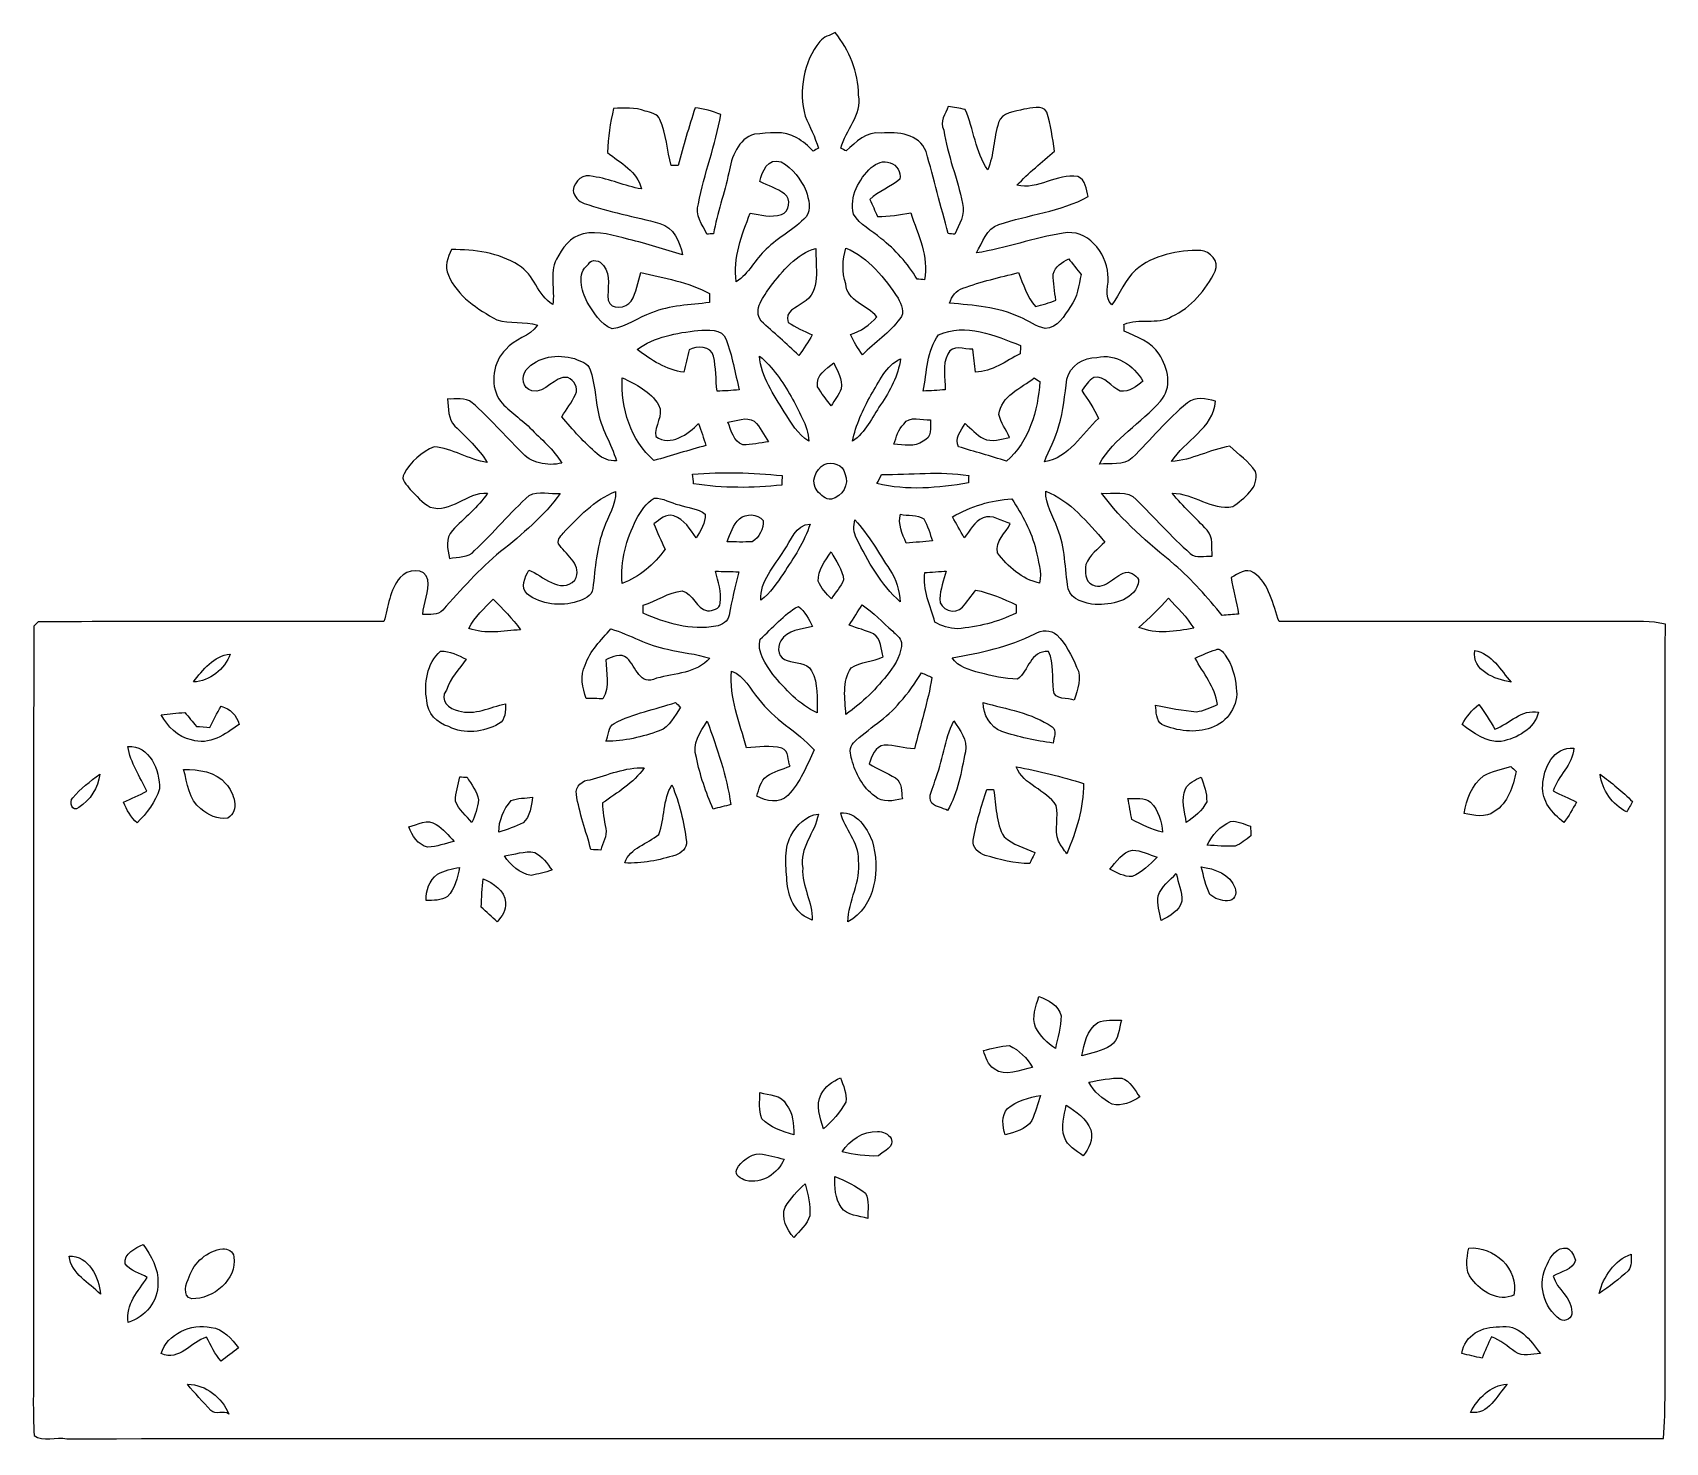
# Model space of a CAD drawing. Header units: centimetres. Extents: x -14 to 13.8, y -11.9 to 12.1.
import ezdxf

# ---------------------------------------------------------------- set-up
doc = ezdxf.new("R2010")
doc.units = ezdxf.units.CM
doc.header["$MEASUREMENT"] = 0
doc.layers.add('Camada 1', color=7, linetype='Continuous')

msp = doc.modelspace()

# ---------------------------------------------------------------- linework, layer by layer
at = {"layer": 'Camada 1', "color": 139}
for points, knots in [([(-0.55421, 11.96799), (-0.49071, 12.04913), (-0.38347, 12.07488), (-0.29633, 12.11933), (-0.29633, 12.11933), (-0.04657, 11.82335), (0.09596, 11.44588), (0.10442, 11.05853), (0.10442, 11.05853), (0.17286, 10.71492), (-0.12277, 10.46692), (-0.19756, 10.15365), (-0.19756, 10.15365), (-0.17498, 10.14166), (-0.12947, 10.11802), (-0.10689, 10.10603), (-0.10689, 10.10603), (0.05715, 10.25984), (0.23954, 10.4461), (0.48966, 10.40977), (0.48966, 10.40977), (0.77399, 10.43623), (1.12889, 10.39989), (1.25413, 10.09615), (1.25413, 10.09615), (1.38007, 9.63189), (1.50601, 9.16658), (1.6256, 8.70021), (1.6256, 8.70021), (1.65453, 8.69738), (1.71238, 8.69174), (1.74096, 8.68892), (1.74096, 8.68892), (1.81575, 8.85331), (1.92334, 9.0237), (1.87466, 9.21385), (1.87466, 9.21385), (1.78506, 9.63401), (1.61854, 10.03512), (1.55222, 10.46092), (1.55222, 10.46092), (1.4799, 10.60697), (1.57939, 10.73644), (1.63019, 10.8645), (1.63019, 10.8645), (1.72579, 10.84756), (1.82174, 10.83098), (1.9177, 10.81405), (1.9177, 10.81405), (2.06375, 10.47785), (2.09444, 10.09227), (2.30152, 9.78288), (2.30152, 9.78288), (2.40947, 10.03935), (2.39748, 10.32686), (2.48638, 10.58898), (2.48638, 10.58898), (2.53929, 10.77031), (2.76648, 10.76713), (2.91818, 10.81828), (2.91818, 10.81828), (3.03248, 10.82358), (3.2325, 10.91106), (3.30447, 10.76678), (3.30447, 10.76678), (3.37538, 10.55194), (3.40395, 10.32651), (3.43958, 10.10391), (3.43958, 10.10391), (3.22192, 9.91482), (2.99685, 9.73279), (2.79823, 9.52359), (2.79823, 9.52359), (3.15313, 9.43293), (3.47698, 9.73138), (3.83328, 9.6707), (3.83328, 9.6707), (3.97087, 9.61849), (3.97863, 9.45056), (4.01249, 9.33027), (4.01249, 9.33027), (3.54048, 9.06921), (2.99297, 9.02653), (2.4892, 8.85437), (2.4892, 8.85437), (2.27436, 8.78981), (2.21474, 8.54428), (2.10855, 8.37142), (2.10855, 8.37142), (2.6095, 8.44797), (3.08681, 8.63318), (3.58775, 8.70797), (3.58775, 8.70797), (3.99027, 8.78769), (4.32118, 8.38129), (4.34693, 8.01123), (4.34693, 8.01123), (4.37656, 7.83908), (4.26685, 7.62847), (4.41078, 7.48841), (4.41078, 7.48841), (4.55366, 7.67997), (4.64079, 7.91245), (4.81365, 8.08073), (4.81365, 8.08073), (5.12198, 8.33367), (5.53579, 8.41975), (5.92631, 8.41269), (5.92631, 8.41269), (6.08612, 8.40387), (6.24734, 8.22184), (6.17255, 8.06309), (6.17255, 8.06309), (6.0138, 7.73748), (5.76404, 7.44291), (5.43101, 7.28804), (5.43101, 7.28804), (5.18125, 7.14446), (4.87998, 7.27146), (4.62033, 7.15504), (4.62033, 7.15504), (4.62104, 7.12646), (4.62245, 7.06931), (4.62315, 7.04074), (4.62315, 7.04074), (4.83588, 6.94161), (5.08882, 6.86153), (5.21617, 6.64633), (5.21617, 6.64633), (5.37351, 6.42444), (5.44583, 6.06601), (5.24263, 5.85188), (5.24263, 5.85188), (4.91561, 5.47652), (4.44888, 5.22358), (4.20158, 4.77908), (4.20158, 4.77908), (4.38503, 4.80307), (4.61292, 4.74169), (4.76109, 4.88633), (4.76109, 4.88633), (5.07859, 5.19148), (5.35552, 5.54073), (5.69842, 5.81942), (5.69842, 5.81942), (5.8353, 5.93266), (6.01874, 5.89174), (6.17467, 5.85117), (6.17467, 5.85117), (6.14539, 5.38268), (5.65009, 5.18266), (5.42854, 4.82071), (5.42854, 4.82071), (5.77497, 4.84611), (6.08083, 5.02673), (6.42056, 5.08318), (6.42056, 5.08318), (6.56766, 4.94312), (6.74441, 4.82494), (6.85765, 4.65243), (6.85765, 4.65243), (6.93314, 4.38115), (6.6548, 4.19488), (6.47347, 4.05448), (6.47347, 4.05448), (6.10235, 3.98815), (5.80602, 4.28096), (5.44195, 4.28484), (5.44195, 4.28484), (5.62081, 4.05694), (5.84129, 3.86644), (6.03497, 3.65196), (6.03497, 3.65196), (6.14468, 3.53378), (6.10905, 3.36056), (6.12034, 3.21275), (6.12034, 3.21275), (5.99581, 3.22086), (5.848, 3.16653), (5.74746, 3.25826), (5.74746, 3.25826), (5.4229, 3.54577), (5.13644, 3.87279), (4.82847, 4.17724), (4.82847, 4.17724), (4.68207, 4.34199), (4.43442, 4.26191), (4.23898, 4.28378), (4.23898, 4.28378), (4.58399, 3.81212), (5.03414, 3.43464), (5.48252, 3.06634), (5.48252, 3.06634), (5.78238, 2.80846), (6.03885, 2.50578), (6.29285, 2.2038), (6.29285, 2.2038), (6.38104, 2.21368), (6.47982, 2.21791), (6.57084, 2.22709), (6.57084, 2.22709), (6.53062, 2.43487), (6.47982, 2.64019), (6.44313, 2.84833), (6.44313, 2.84833), (6.55779, 2.91112), (6.69784, 3.01943), (6.82872, 2.93053), (6.82872, 2.93053), (7.09965, 2.74144), (7.14904, 2.38725), (7.26123, 2.09832), (7.26123, 2.09832), (9.20327, 2.10079), (11.14566, 2.09585), (13.08806, 2.1022), (13.08806, 2.1022), (13.33535, 2.09479), (13.589, 2.11243), (13.83242, 2.05705), (13.83242, 2.05705), (13.82395, -2.30329), (13.83101, -6.66397), (13.82924, -11.02431), (13.82924, -11.02431), (13.82713, -11.28254), (13.81866, -11.54112), (13.80314, -11.79936), (13.80314, -11.79936), (4.74521, -11.80465), (-4.31271, -11.79407), (-13.37063, -11.80465), (-13.37063, -11.80465), (-13.54243, -11.76514), (-13.78021, -11.86603), (-13.92379, -11.75173), (-13.92379, -11.75173), (-13.95095, -11.34498), (-13.93437, -10.93717), (-13.93578, -10.53042), (-13.93578, -10.53042), (-13.93084, -6.34612), (-13.94037, -2.16218), (-13.93119, 2.02212), (-13.93119, 2.02212), (-13.90615, 2.04611), (-13.88075, 2.0701), (-13.8557, 2.09409), (-13.8557, 2.09409), (-11.89496, 2.10573), (-9.93422, 2.0955), (-7.97384, 2.09938), (-7.97384, 2.09938), (-7.89799, 2.35021), (-7.87541, 2.64054), (-7.69691, 2.84727), (-7.69691, 2.84727), (-7.58613, 2.99367), (-7.26828, 3.02754), (-7.2263, 2.80882), (-7.2263, 2.80882), (-7.20337, 2.60879), (-7.2965, 2.41441), (-7.31202, 2.21686), (-7.31202, 2.21686), (-7.19596, 2.22638), (-7.05767, 2.19781), (-6.9723, 2.29553), (-6.9723, 2.29553), (-6.65939, 2.64089), (-6.35247, 2.99614), (-5.9877, 3.28859), (-5.9877, 3.28859), (-5.62257, 3.5874), (-5.24722, 3.89043), (-4.97558, 4.28096), (-4.97558, 4.28096), (-5.14421, 4.25485), (-5.34317, 4.33634), (-5.4991, 4.24603), (-5.4991, 4.24603), (-5.82824, 3.95217), (-6.11152, 3.61139), (-6.43043, 3.30659), (-6.43043, 3.30659), (-6.5345, 3.17888), (-6.71477, 3.20675), (-6.86012, 3.17359), (-6.86012, 3.17359), (-6.8901, 3.33022), (-6.93032, 3.52037), (-6.80896, 3.6509), (-6.80896, 3.6509), (-6.60576, 3.85868), (-6.36976, 4.04036), (-6.20889, 4.28625), (-6.20889, 4.28625), (-6.56661, 4.30918), (-6.82942, 3.92959), (-7.18891, 4.04848), (-7.18891, 4.04848), (-7.32226, 4.11903), (-7.41997, 4.24145), (-7.5244, 4.34728), (-7.5244, 4.34728), (-7.57978, 4.42172), (-7.69655, 4.51168), (-7.63164, 4.61469), (-7.63164, 4.61469), (-7.52087, 4.81789), (-7.33107, 4.9844), (-7.11906, 5.07365), (-7.11906, 5.07365), (-6.80438, 5.04437), (-6.53027, 4.85175), (-6.217, 4.80766), (-6.217, 4.80766), (-6.36164, 5.04543), (-6.56766, 5.23346), (-6.76522, 5.42502), (-6.76522, 5.42502), (-6.89081, 5.5432), (-6.86611, 5.73017), (-6.89398, 5.8868), (-6.89398, 5.8868), (-6.75252, 5.87622), (-6.58883, 5.92138), (-6.47136, 5.82154), (-6.47136, 5.82154), (-6.17326, 5.5686), (-5.92243, 5.26591), (-5.64374, 4.99251), (-5.64374, 4.99251), (-5.48146, 4.7939), (-5.1883, 4.73781), (-4.94665, 4.79637), (-4.94665, 4.79637), (-5.086, 5.02955), (-5.29943, 5.20383), (-5.48852, 5.39503), (-5.48852, 5.39503), (-5.65714, 5.56789), (-5.87798, 5.68819), (-6.01839, 5.88716), (-6.01839, 5.88716), (-6.17149, 6.14892), (-6.1147, 6.51792), (-5.90127, 6.73029), (-5.90127, 6.73029), (-5.75486, 6.91409), (-5.48957, 6.9409), (-5.3594, 7.14304), (-5.3594, 7.14304), (-5.58553, 7.2076), (-5.82859, 7.16562), (-6.05261, 7.23265), (-6.05261, 7.23265), (-6.37681, 7.4108), (-6.72712, 7.63517), (-6.87352, 7.99324), (-6.87352, 7.99324), (-6.95889, 8.1407), (-6.88269, 8.29381), (-6.82413, 8.43033), (-6.82413, 8.43033), (-6.43255, 8.42716), (-6.0198, 8.37847), (-5.68219, 8.16398), (-5.68219, 8.16398), (-5.41549, 8.00276), (-5.36222, 7.65316), (-5.09905, 7.49159), (-5.09905, 7.49159), (-5.06201, 7.74559), (-5.16114, 8.02464), (-5.03696, 8.26276), (-5.03696, 8.26276), (-4.94065, 8.44973), (-4.80519, 8.64729), (-4.58541, 8.69562), (-4.58541, 8.69562), (-4.32188, 8.75348), (-4.05941, 8.66775), (-3.80612, 8.60249), (-3.80612, 8.60249), (-3.49744, 8.5277), (-3.19687, 8.42398), (-2.89066, 8.33931), (-2.89066, 8.33931), (-2.93441, 8.55839), (-3.04483, 8.80816), (-3.27695, 8.87307), (-3.27695, 8.87307), (-3.70487, 8.98913), (-4.14373, 9.06851), (-4.56353, 9.21385), (-4.56353, 9.21385), (-4.66019, 9.24772), (-4.74169, 9.33168), (-4.75227, 9.43645), (-4.75227, 9.43645), (-4.73463, 9.59344), (-4.58258, 9.73773), (-4.41149, 9.67034), (-4.41149, 9.67034), (-4.13138, 9.63366), (-3.87138, 9.50701), (-3.59269, 9.46044), (-3.59269, 9.46044), (-3.65513, 9.75924), (-3.95323, 9.90318), (-4.1716, 10.08204), (-4.1716, 10.08204), (-4.15925, 10.33392), (-4.12397, 10.58369), (-4.06576, 10.82887), (-4.06576, 10.82887), (-3.88444, 10.83628), (-3.69888, 10.85356), (-3.52531, 10.78442), (-3.52531, 10.78442), (-3.43958, 10.75972), (-3.31364, 10.73997), (-3.27554, 10.64119), (-3.27554, 10.64119), (-3.15983, 10.39601), (-3.16371, 10.11449), (-3.08292, 9.85767), (-3.08292, 9.85767), (-3.05364, 9.85838), (-2.99508, 9.86014), (-2.9658, 9.86084), (-2.9658, 9.86084), (-2.88431, 10.19104), (-2.77848, 10.51454), (-2.6797, 10.8398), (-2.6797, 10.8398), (-2.52871, 10.82111), (-2.37878, 10.78724), (-2.24014, 10.72444), (-2.24014, 10.72444), (-2.32974, 10.20974), (-2.52448, 9.72044), (-2.6229, 9.20785), (-2.6229, 9.20785), (-2.69028, 9.01488), (-2.55482, 8.85296), (-2.47826, 8.69139), (-2.47826, 8.69139), (-2.45004, 8.6928), (-2.39289, 8.69527), (-2.36432, 8.69668), (-2.36432, 8.69668), (-2.30223, 9.0491), (-2.17734, 9.38601), (-2.10538, 9.73631), (-2.10538, 9.73631), (-2.05634, 9.99631), (-1.95227, 10.31487), (-1.66793, 10.39424), (-1.66793, 10.39424), (-1.43334, 10.40624), (-1.16134, 10.46409), (-0.94756, 10.32863), (-0.94756, 10.32863), (-0.84138, 10.27218), (-0.75459, 10.18822), (-0.66887, 10.10567), (-0.66887, 10.10567), (-0.64699, 10.11731), (-0.6029, 10.14095), (-0.58067, 10.15259), (-0.58067, 10.15259), (-0.63359, 10.34309), (-0.72672, 10.51807), (-0.80645, 10.69763), (-0.80645, 10.69763), (-0.91616, 11.12802), (-0.83996, 11.61909), (-0.55421, 11.96799), (-0.55421, 11.96799), (-0.55421, 11.96799), (-0.55421, 11.96799), (-0.55421, 11.96799)], [0, 0, 0, 0, 0.00819672, 0.00819672, 0.00819672, 0.00819672, 0.01639344, 0.01639344, 0.01639344, 0.01639344, 0.02459016, 0.02459016, 0.02459016, 0.02459016, 0.03278689, 0.03278689, 0.03278689, 0.03278689, 0.04098361, 0.04098361, 0.04098361, 0.04098361, 0.04918033, 0.04918033, 0.04918033, 0.04918033, 0.05737705, 0.05737705, 0.05737705, 0.05737705, 0.06557377, 0.06557377, 0.06557377, 0.06557377, 0.07377049, 0.07377049, 0.07377049, 0.07377049, 0.08196721, 0.08196721, 0.08196721, 0.08196721, 0.09016393, 0.09016393, 0.09016393, 0.09016393, 0.09836066, 0.09836066, 0.09836066, 0.09836066, 0.10655738, 0.10655738, 0.10655738, 0.10655738, 0.1147541, 0.1147541, 0.1147541, 0.1147541, 0.12295082, 0.12295082, 0.12295082, 0.12295082, 0.13114754, 0.13114754, 0.13114754, 0.13114754, 0.13934426, 0.13934426, 0.13934426, 0.13934426, 0.14754098, 0.14754098, 0.14754098, 0.14754098, 0.1557377, 0.1557377, 0.1557377, 0.1557377, 0.16393443, 0.16393443, 0.16393443, 0.16393443, 0.17213115, 0.17213115, 0.17213115, 0.17213115, 0.18032787, 0.18032787, 0.18032787, 0.18032787, 0.18852459, 0.18852459, 0.18852459, 0.18852459, 0.19672131, 0.19672131, 0.19672131, 0.19672131, 0.20491803, 0.20491803, 0.20491803, 0.20491803, 0.21311475, 0.21311475, 0.21311475, 0.21311475, 0.22131148, 0.22131148, 0.22131148, 0.22131148, 0.2295082, 0.2295082, 0.2295082, 0.2295082, 0.23770492, 0.23770492, 0.23770492, 0.23770492, 0.24590164, 0.24590164, 0.24590164, 0.24590164, 0.25409836, 0.25409836, 0.25409836, 0.25409836, 0.26229508, 0.26229508, 0.26229508, 0.26229508, 0.2704918, 0.2704918, 0.2704918, 0.2704918, 0.27868852, 0.27868852, 0.27868852, 0.27868852, 0.28688525, 0.28688525, 0.28688525, 0.28688525, 0.29508197, 0.29508197, 0.29508197, 0.29508197, 0.30327869, 0.30327869, 0.30327869, 0.30327869, 0.31147541, 0.31147541, 0.31147541, 0.31147541, 0.31967213, 0.31967213, 0.31967213, 0.31967213, 0.32786885, 0.32786885, 0.32786885, 0.32786885, 0.33606557, 0.33606557, 0.33606557, 0.33606557, 0.3442623, 0.3442623, 0.3442623, 0.3442623, 0.35245902, 0.35245902, 0.35245902, 0.35245902, 0.36065574, 0.36065574, 0.36065574, 0.36065574, 0.36885246, 0.36885246, 0.36885246, 0.36885246, 0.37704918, 0.37704918, 0.37704918, 0.37704918, 0.3852459, 0.3852459, 0.3852459, 0.3852459, 0.39344262, 0.39344262, 0.39344262, 0.39344262, 0.40163934, 0.40163934, 0.40163934, 0.40163934, 0.40983607, 0.40983607, 0.40983607, 0.40983607, 0.41803279, 0.41803279, 0.41803279, 0.41803279, 0.42622951, 0.42622951, 0.42622951, 0.42622951, 0.43442623, 0.43442623, 0.43442623, 0.43442623, 0.44262295, 0.44262295, 0.44262295, 0.44262295, 0.45081967, 0.45081967, 0.45081967, 0.45081967, 0.45901639, 0.45901639, 0.45901639, 0.45901639, 0.46721311, 0.46721311, 0.46721311, 0.46721311, 0.47540984, 0.47540984, 0.47540984, 0.47540984, 0.48360656, 0.48360656, 0.48360656, 0.48360656, 0.49180328, 0.49180328, 0.49180328, 0.49180328, 0.5, 0.5, 0.5, 0.5, 0.50819672, 0.50819672, 0.50819672, 0.50819672, 0.51639344, 0.51639344, 0.51639344, 0.51639344, 0.52459016, 0.52459016, 0.52459016, 0.52459016, 0.53278689, 0.53278689, 0.53278689, 0.53278689, 0.54098361, 0.54098361, 0.54098361, 0.54098361, 0.54918033, 0.54918033, 0.54918033, 0.54918033, 0.55737705, 0.55737705, 0.55737705, 0.55737705, 0.56557377, 0.56557377, 0.56557377, 0.56557377, 0.57377049, 0.57377049, 0.57377049, 0.57377049, 0.58196721, 0.58196721, 0.58196721, 0.58196721, 0.59016393, 0.59016393, 0.59016393, 0.59016393, 0.59836066, 0.59836066, 0.59836066, 0.59836066, 0.60655738, 0.60655738, 0.60655738, 0.60655738, 0.6147541, 0.6147541, 0.6147541, 0.6147541, 0.62295082, 0.62295082, 0.62295082, 0.62295082, 0.63114754, 0.63114754, 0.63114754, 0.63114754, 0.63934426, 0.63934426, 0.63934426, 0.63934426, 0.64754098, 0.64754098, 0.64754098, 0.64754098, 0.6557377, 0.6557377, 0.6557377, 0.6557377, 0.66393443, 0.66393443, 0.66393443, 0.66393443, 0.67213115, 0.67213115, 0.67213115, 0.67213115, 0.68032787, 0.68032787, 0.68032787, 0.68032787, 0.68852459, 0.68852459, 0.68852459, 0.68852459, 0.69672131, 0.69672131, 0.69672131, 0.69672131, 0.70491803, 0.70491803, 0.70491803, 0.70491803, 0.71311475, 0.71311475, 0.71311475, 0.71311475, 0.72131148, 0.72131148, 0.72131148, 0.72131148, 0.7295082, 0.7295082, 0.7295082, 0.7295082, 0.73770492, 0.73770492, 0.73770492, 0.73770492, 0.74590164, 0.74590164, 0.74590164, 0.74590164, 0.75409836, 0.75409836, 0.75409836, 0.75409836, 0.76229508, 0.76229508, 0.76229508, 0.76229508, 0.7704918, 0.7704918, 0.7704918, 0.7704918, 0.77868852, 0.77868852, 0.77868852, 0.77868852, 0.78688525, 0.78688525, 0.78688525, 0.78688525, 0.79508197, 0.79508197, 0.79508197, 0.79508197, 0.80327869, 0.80327869, 0.80327869, 0.80327869, 0.81147541, 0.81147541, 0.81147541, 0.81147541, 0.81967213, 0.81967213, 0.81967213, 0.81967213, 0.82786885, 0.82786885, 0.82786885, 0.82786885, 0.83606557, 0.83606557, 0.83606557, 0.83606557, 0.8442623, 0.8442623, 0.8442623, 0.8442623, 0.85245902, 0.85245902, 0.85245902, 0.85245902, 0.86065574, 0.86065574, 0.86065574, 0.86065574, 0.86885246, 0.86885246, 0.86885246, 0.86885246, 0.87704918, 0.87704918, 0.87704918, 0.87704918, 0.8852459, 0.8852459, 0.8852459, 0.8852459, 0.89344262, 0.89344262, 0.89344262, 0.89344262, 0.90163934, 0.90163934, 0.90163934, 0.90163934, 0.90983607, 0.90983607, 0.90983607, 0.90983607, 0.91803279, 0.91803279, 0.91803279, 0.91803279, 0.92622951, 0.92622951, 0.92622951, 0.92622951, 0.93442623, 0.93442623, 0.93442623, 0.93442623, 0.94262295, 0.94262295, 0.94262295, 0.94262295, 0.95081967, 0.95081967, 0.95081967, 0.95081967, 0.95901639, 0.95901639, 0.95901639, 0.95901639, 0.96721311, 0.96721311, 0.96721311, 0.96721311, 0.97540984, 0.97540984, 0.97540984, 0.97540984, 0.98360656, 0.98360656, 0.98360656, 0.98360656, 1, 1, 1, 1]), ([(-1.57551, 9.58603), (-1.43616, 9.51477), (-1.28129, 9.46961), (-1.15499, 9.37472), (-1.15499, 9.37472), (-1.03752, 9.29675), (-1.07315, 9.06286), (-1.21073, 9.02476), (-1.21073, 9.02476), (-1.38289, 8.96514), (-1.56563, 9.02406), (-1.73919, 9.0484), (-1.73919, 9.0484), (-1.88701, 8.6801), (-2.03553, 8.28322), (-1.97838, 7.88106), (-1.97838, 7.88106), (-1.75895, 8.01652), (-1.65806, 8.2677), (-1.46685, 8.43351), (-1.46685, 8.43351), (-1.26083, 8.64306), (-0.98743, 8.77147), (-0.78705, 8.98772), (-0.78705, 8.98772), (-0.69215, 9.11331), (-0.74789, 9.28582), (-0.78775, 9.42516), (-0.78775, 9.42516), (-0.87877, 9.62343), (-1.01741, 9.81604), (-1.21214, 9.92046), (-1.21214, 9.92046), (-1.44674, 9.99772), (-1.53529, 9.75748), (-1.57551, 9.58603), (-1.57551, 9.58603), (-1.57551, 9.58603), (-1.57551, 9.58603), (-1.57551, 9.58603)], [0, 0, 0, 0, 0.09090909, 0.09090909, 0.09090909, 0.09090909, 0.18181818, 0.18181818, 0.18181818, 0.18181818, 0.27272727, 0.27272727, 0.27272727, 0.27272727, 0.36363636, 0.36363636, 0.36363636, 0.36363636, 0.45454545, 0.45454545, 0.45454545, 0.45454545, 0.54545455, 0.54545455, 0.54545455, 0.54545455, 0.63636364, 0.63636364, 0.63636364, 0.63636364, 0.72727273, 0.72727273, 0.72727273, 0.72727273, 0.81818182, 0.81818182, 0.81818182, 0.81818182, 1, 1, 1, 1]), ([(0.31891, 9.8238), (0.10619, 9.62378), (-0.05433, 9.33379), (0.01552, 9.03111), (0.01552, 9.03111), (0.12488, 8.84802), (0.33196, 8.75736), (0.48436, 8.61554), (0.48436, 8.61554), (0.73484, 8.43068), (0.93663, 8.19115), (1.09855, 7.92692), (1.09855, 7.92692), (1.12995, 7.92374), (1.19274, 7.91739), (1.22414, 7.91422), (1.22414, 7.91422), (1.30775, 8.30615), (1.10737, 8.68539), (0.99554, 9.05122), (0.99554, 9.05122), (0.8068, 9.02441), (0.61807, 8.99054), (0.42721, 8.99231), (0.42721, 8.99231), (0.38312, 9.08861), (0.33867, 9.18457), (0.29457, 9.28053), (0.29457, 9.28053), (0.44097, 9.43046), (0.65405, 9.48373), (0.80328, 9.62625), (0.80328, 9.62625), (0.83538, 9.74302), (0.75494, 9.87213), (0.641, 9.90529), (0.641, 9.90529), (0.52881, 9.95186), (0.40534, 9.89683), (0.31891, 9.8238), (0.31891, 9.8238), (0.31891, 9.8238), (0.31891, 9.8238), (0.31891, 9.8238)], [0, 0, 0, 0, 0.08333333, 0.08333333, 0.08333333, 0.08333333, 0.16666667, 0.16666667, 0.16666667, 0.16666667, 0.25, 0.25, 0.25, 0.25, 0.33333333, 0.33333333, 0.33333333, 0.33333333, 0.41666667, 0.41666667, 0.41666667, 0.41666667, 0.5, 0.5, 0.5, 0.5, 0.58333333, 0.58333333, 0.58333333, 0.58333333, 0.66666667, 0.66666667, 0.66666667, 0.66666667, 0.75, 0.75, 0.75, 0.75, 0.83333333, 0.83333333, 0.83333333, 0.83333333, 1, 1, 1, 1]), ([(-1.397, 7.80027), (-1.50495, 7.63341), (-1.70039, 7.41363), (-1.55469, 7.21078), (-1.55469, 7.21078), (-1.34091, 7.0171), (-1.12148, 6.82801), (-0.91228, 6.62834), (-0.91228, 6.62834), (-0.82832, 6.73982), (-0.75036, 6.85588), (-0.68721, 6.98041), (-0.68721, 6.98041), (-0.82726, 7.04039), (-0.9652, 7.10706), (-1.09467, 7.18644), (-1.09467, 7.18644), (-1.15782, 7.38505), (-0.95814, 7.43444), (-0.84102, 7.52546), (-0.84102, 7.52546), (-0.52564, 7.70467), (-0.63535, 8.15023), (-0.62195, 8.44832), (-0.62195, 8.44832), (-0.96132, 8.35519), (-1.18745, 8.06379), (-1.397, 7.80027), (-1.397, 7.80027), (-1.397, 7.80027), (-1.397, 7.80027), (-1.397, 7.80027)], [0, 0, 0, 0, 0.11111111, 0.11111111, 0.11111111, 0.11111111, 0.22222222, 0.22222222, 0.22222222, 0.22222222, 0.33333333, 0.33333333, 0.33333333, 0.33333333, 0.44444444, 0.44444444, 0.44444444, 0.44444444, 0.55555556, 0.55555556, 0.55555556, 0.55555556, 0.66666667, 0.66666667, 0.66666667, 0.66666667, 0.77777778, 0.77777778, 0.77777778, 0.77777778, 1, 1, 1, 1]), ([(-0.11289, 8.45432), (-0.17145, 8.25712), (-0.18133, 8.04333), (-0.11501, 7.84613), (-0.11501, 7.84613), (-0.09525, 7.5498), (0.24836, 7.48242), (0.41381, 7.28592), (0.41381, 7.28592), (0.29774, 7.14022), (0.13935, 7.04074), (-0.03598, 6.98147), (-0.03598, 6.98147), (0.02187, 6.86082), (0.09066, 6.74582), (0.17145, 6.63857), (0.17145, 6.63857), (0.37783, 6.84848), (0.63288, 7.01287), (0.80821, 7.2517), (0.80821, 7.2517), (0.90205, 7.35118), (0.82656, 7.49829), (0.77611, 7.60166), (0.77611, 7.60166), (0.54681, 7.94385), (0.27764, 8.29028), (-0.11289, 8.45432), (-0.11289, 8.45432), (-0.11289, 8.45432), (-0.11289, 8.45432), (-0.11289, 8.45432)], [0, 0, 0, 0, 0.11111111, 0.11111111, 0.11111111, 0.11111111, 0.22222222, 0.22222222, 0.22222222, 0.22222222, 0.33333333, 0.33333333, 0.33333333, 0.33333333, 0.44444444, 0.44444444, 0.44444444, 0.44444444, 0.55555556, 0.55555556, 0.55555556, 0.55555556, 0.66666667, 0.66666667, 0.66666667, 0.66666667, 0.77777778, 0.77777778, 0.77777778, 0.77777778, 1, 1, 1, 1]), ([(-4.49333, 8.17915), (-4.70076, 8.0197), (-4.60763, 7.7343), (-4.51591, 7.53533), (-4.51591, 7.53533), (-4.40584, 7.36283), (-4.29013, 7.15328), (-4.08869, 7.07778), (-4.08869, 7.07778), (-3.84881, 7.11376), (-3.64702, 7.27569), (-3.41877, 7.35365), (-3.41877, 7.35365), (-3.10656, 7.47889), (-2.76331, 7.4863), (-2.43346, 7.52828), (-2.43346, 7.52828), (-2.43346, 7.57908), (-2.43276, 7.62953), (-2.4324, 7.68033), (-2.4324, 7.68033), (-2.79294, 7.8807), (-3.20816, 7.94209), (-3.60433, 8.03698), (-3.60433, 8.03698), (-3.65019, 7.87365), (-3.67594, 7.70008), (-3.76449, 7.55262), (-3.76449, 7.55262), (-3.84881, 7.42562), (-4.11304, 7.3914), (-4.15678, 7.56673), (-4.15678, 7.56673), (-4.18183, 7.76217), (-4.09469, 7.99112), (-4.23968, 8.15975), (-4.23968, 8.15975), (-4.29154, 8.24195), (-4.44006, 8.28358), (-4.49333, 8.17915), (-4.49333, 8.17915), (-4.49333, 8.17915), (-4.49333, 8.17915), (-4.49333, 8.17915)], [0, 0, 0, 0, 0.08333333, 0.08333333, 0.08333333, 0.08333333, 0.16666667, 0.16666667, 0.16666667, 0.16666667, 0.25, 0.25, 0.25, 0.25, 0.33333333, 0.33333333, 0.33333333, 0.33333333, 0.41666667, 0.41666667, 0.41666667, 0.41666667, 0.5, 0.5, 0.5, 0.5, 0.58333333, 0.58333333, 0.58333333, 0.58333333, 0.66666667, 0.66666667, 0.66666667, 0.66666667, 0.75, 0.75, 0.75, 0.75, 0.83333333, 0.83333333, 0.83333333, 0.83333333, 1, 1, 1, 1]), ([(3.4163, 8.01053), (3.41665, 7.8613), (3.44064, 7.7149), (3.4611, 7.56744), (3.4611, 7.56744), (3.34786, 7.52299), (3.2318, 7.48806), (3.11326, 7.46266), (3.11326, 7.46266), (2.96545, 7.62247), (2.9083, 7.84049), (2.82399, 8.03628), (2.82399, 8.03628), (2.50719, 7.95514), (2.18581, 7.88599), (1.8796, 7.77064), (1.8796, 7.77064), (1.76213, 7.73536), (1.68804, 7.63023), (1.65206, 7.51628), (1.65206, 7.51628), (2.05775, 7.47959), (2.47791, 7.4549), (2.85221, 7.27675), (2.85221, 7.27675), (2.99685, 7.21924), (3.1242, 7.11623), (3.27872, 7.08625), (3.27872, 7.08625), (3.49356, 7.08625), (3.60257, 7.30568), (3.70769, 7.45913), (3.70769, 7.45913), (3.83223, 7.61577), (3.84986, 7.81897), (3.88973, 8.007), (3.88973, 8.007), (3.83716, 8.07332), (3.73204, 8.20596), (3.67947, 8.27193), (3.67947, 8.27193), (3.57223, 8.21126), (3.44558, 8.14141), (3.4163, 8.01053), (3.4163, 8.01053), (3.4163, 8.01053), (3.4163, 8.01053), (3.4163, 8.01053)], [0, 0, 0, 0, 0.07692308, 0.07692308, 0.07692308, 0.07692308, 0.15384615, 0.15384615, 0.15384615, 0.15384615, 0.23076923, 0.23076923, 0.23076923, 0.23076923, 0.30769231, 0.30769231, 0.30769231, 0.30769231, 0.38461538, 0.38461538, 0.38461538, 0.38461538, 0.46153846, 0.46153846, 0.46153846, 0.46153846, 0.53846154, 0.53846154, 0.53846154, 0.53846154, 0.61538462, 0.61538462, 0.61538462, 0.61538462, 0.69230769, 0.69230769, 0.69230769, 0.69230769, 0.76923077, 0.76923077, 0.76923077, 0.76923077, 0.84615385, 0.84615385, 0.84615385, 0.84615385, 1, 1, 1, 1]), ([(-2.62925, 7.05309), (-2.98873, 7.00899), (-3.37009, 6.95113), (-3.66607, 6.72606), (-3.66607, 6.72606), (-3.42794, 6.55214), (-3.16865, 6.37822), (-2.86914, 6.34083), (-2.86914, 6.34083), (-2.84021, 6.46818), (-2.81552, 6.59694), (-2.77918, 6.72253), (-2.77918, 6.72253), (-2.6476, 6.79803), (-2.40806, 6.78886), (-2.36396, 6.61635), (-2.36396, 6.61635), (-2.32093, 6.42091), (-2.32622, 6.21736), (-2.3047, 6.01874), (-2.3047, 6.01874), (-2.17876, 6.02262), (-2.05387, 6.03179), (-1.92758, 6.03991), (-1.92758, 6.03991), (-1.99602, 6.32742), (-2.04788, 6.62164), (-2.14842, 6.89963), (-2.14842, 6.89963), (-2.21968, 7.08731), (-2.46839, 7.06296), (-2.62925, 7.05309), (-2.62925, 7.05309), (-2.62925, 7.05309), (-2.62925, 7.05309), (-2.62925, 7.05309)], [0, 0, 0, 0, 0.1, 0.1, 0.1, 0.1, 0.2, 0.2, 0.2, 0.2, 0.3, 0.3, 0.3, 0.3, 0.4, 0.4, 0.4, 0.4, 0.5, 0.5, 0.5, 0.5, 0.6, 0.6, 0.6, 0.6, 0.7, 0.7, 0.7, 0.7, 0.8, 0.8, 0.8, 0.8, 1, 1, 1, 1]), ([(1.4665, 6.97936), (1.26048, 6.71195), (1.26894, 6.33942), (1.20297, 6.02086), (1.20297, 6.02086), (1.32856, 6.02615), (1.4538, 6.03391), (1.57939, 6.04379), (1.57939, 6.04379), (1.58433, 6.24311), (1.52047, 6.46536), (1.62243, 6.65021), (1.62243, 6.65021), (1.6958, 6.82484), (1.90359, 6.72641), (2.04823, 6.73135), (2.04823, 6.73135), (2.06481, 6.60188), (2.07716, 6.47277), (2.09162, 6.34294), (2.09162, 6.34294), (2.37666, 6.34965), (2.61056, 6.53027), (2.85291, 6.65727), (2.85291, 6.65727), (2.85503, 6.70348), (2.8575, 6.7497), (2.85997, 6.79591), (2.85997, 6.79591), (2.42852, 6.96595), (1.92158, 7.18432), (1.4665, 6.97936), (1.4665, 6.97936), (1.4665, 6.97936), (1.4665, 6.97936), (1.4665, 6.97936)], [0, 0, 0, 0, 0.1, 0.1, 0.1, 0.1, 0.2, 0.2, 0.2, 0.2, 0.3, 0.3, 0.3, 0.3, 0.4, 0.4, 0.4, 0.4, 0.5, 0.5, 0.5, 0.5, 0.6, 0.6, 0.6, 0.6, 0.7, 0.7, 0.7, 0.7, 0.8, 0.8, 0.8, 0.8, 1, 1, 1, 1]), ([(-5.55272, 6.38069), (-5.65044, 6.26604), (-5.61058, 6.06601), (-5.45782, 6.02403), (-5.45782, 6.02403), (-5.21229, 5.97888), (-5.08423, 6.27698), (-4.84364, 6.2544), (-4.84364, 6.2544), (-4.74416, 6.20042), (-4.65208, 6.08506), (-4.71417, 5.9623), (-4.71417, 5.9623), (-4.77767, 5.8293), (-4.86692, 5.70971), (-4.94559, 5.58483), (-4.94559, 5.58483), (-4.76144, 5.35905), (-4.56247, 5.14421), (-4.34305, 4.95124), (-4.34305, 4.95124), (-4.25485, 4.87292), (-4.13702, 4.82706), (-4.01814, 4.83411), (-4.01814, 4.83411), (-4.10351, 5.12868), (-4.28413, 5.39044), (-4.33352, 5.6963), (-4.33352, 5.6963), (-4.37762, 5.92455), (-4.38573, 6.16232), (-4.46158, 6.38351), (-4.46158, 6.38351), (-4.49333, 6.50381), (-4.63515, 6.52921), (-4.73322, 6.57331), (-4.73322, 6.57331), (-5.01015, 6.65621), (-5.36011, 6.61458), (-5.55272, 6.38069), (-5.55272, 6.38069), (-5.55272, 6.38069), (-5.55272, 6.38069), (-5.55272, 6.38069)], [0, 0, 0, 0, 0.08333333, 0.08333333, 0.08333333, 0.08333333, 0.16666667, 0.16666667, 0.16666667, 0.16666667, 0.25, 0.25, 0.25, 0.25, 0.33333333, 0.33333333, 0.33333333, 0.33333333, 0.41666667, 0.41666667, 0.41666667, 0.41666667, 0.5, 0.5, 0.5, 0.5, 0.58333333, 0.58333333, 0.58333333, 0.58333333, 0.66666667, 0.66666667, 0.66666667, 0.66666667, 0.75, 0.75, 0.75, 0.75, 0.83333333, 0.83333333, 0.83333333, 0.83333333, 1, 1, 1, 1]), ([(-1.5808, 6.61741), (-1.5554, 6.25969), (-1.33703, 5.96512), (-1.16134, 5.66667), (-1.16134, 5.66667), (-1.04316, 5.48358), (-0.93239, 5.28391), (-0.74013, 5.16714), (-0.74013, 5.16714), (-0.76094, 5.44759), (-0.92393, 5.6829), (-1.04069, 5.92914), (-1.04069, 5.92914), (-1.19027, 6.1789), (-1.35608, 6.42867), (-1.5808, 6.61741), (-1.5808, 6.61741), (-1.5808, 6.61741), (-1.5808, 6.61741), (-1.5808, 6.61741)], [0, 0, 0, 0, 0.16666667, 0.16666667, 0.16666667, 0.16666667, 0.33333333, 0.33333333, 0.33333333, 0.33333333, 0.5, 0.5, 0.5, 0.5, 0.66666667, 0.66666667, 0.66666667, 0.66666667, 1, 1, 1, 1]), ([(-0.59372, 6.09529), (-0.52564, 5.9817), (-0.44838, 5.87199), (-0.3616, 5.77109), (-0.3616, 5.77109), (-0.30268, 5.86528), (-0.23142, 5.95454), (-0.19403, 6.06037), (-0.19403, 6.06037), (-0.16087, 6.22159), (-0.26, 6.35741), (-0.31574, 6.49887), (-0.31574, 6.49887), (-0.44485, 6.39833), (-0.63218, 6.2925), (-0.59372, 6.09529), (-0.59372, 6.09529), (-0.59372, 6.09529), (-0.59372, 6.09529), (-0.59372, 6.09529)], [0, 0, 0, 0, 0.16666667, 0.16666667, 0.16666667, 0.16666667, 0.33333333, 0.33333333, 0.33333333, 0.33333333, 0.5, 0.5, 0.5, 0.5, 0.66666667, 0.66666667, 0.66666667, 0.66666667, 1, 1, 1, 1]), ([(0.3115, 5.95242), (0.18133, 5.70301), (0.05468, 5.44618), (0.00141, 5.16749), (0.00141, 5.16749), (0.22472, 5.31601), (0.33196, 5.57213), (0.47766, 5.78626), (0.47766, 5.78626), (0.64206, 6.02156), (0.77646, 6.28403), (0.81915, 6.57049), (0.81915, 6.57049), (0.56268, 6.45442), (0.45544, 6.17432), (0.3115, 5.95242), (0.3115, 5.95242), (0.3115, 5.95242), (0.3115, 5.95242), (0.3115, 5.95242)], [0, 0, 0, 0, 0.16666667, 0.16666667, 0.16666667, 0.16666667, 0.33333333, 0.33333333, 0.33333333, 0.33333333, 0.5, 0.5, 0.5, 0.5, 0.66666667, 0.66666667, 0.66666667, 0.66666667, 1, 1, 1, 1]), ([(4.16031, 6.59306), (3.93418, 6.59448), (3.69394, 6.45442), (3.64913, 6.22194), (3.64913, 6.22194), (3.61244, 5.9563), (3.59128, 5.68713), (3.51049, 5.4296), (3.51049, 5.4296), (3.45828, 5.21476), (3.34363, 5.0232), (3.26637, 4.81753), (3.26637, 4.81753), (3.69006, 4.87962), (3.89608, 5.29908), (4.18783, 5.55696), (4.18783, 5.55696), (4.11092, 5.72594), (4.00156, 5.87693), (3.90066, 6.03144), (3.90066, 6.03144), (3.96064, 6.11188), (4.01743, 6.19936), (4.10457, 6.25334), (4.10457, 6.25334), (4.30318, 6.28791), (4.39738, 6.08648), (4.55754, 6.02156), (4.55754, 6.02156), (4.71452, 5.99405), (4.83164, 6.102), (4.94348, 6.18808), (4.94348, 6.18808), (4.78614, 6.4576), (4.48169, 6.6675), (4.16031, 6.59306), (4.16031, 6.59306), (4.16031, 6.59306), (4.16031, 6.59306), (4.16031, 6.59306)], [0, 0, 0, 0, 0.09090909, 0.09090909, 0.09090909, 0.09090909, 0.18181818, 0.18181818, 0.18181818, 0.18181818, 0.27272727, 0.27272727, 0.27272727, 0.27272727, 0.36363636, 0.36363636, 0.36363636, 0.36363636, 0.45454545, 0.45454545, 0.45454545, 0.45454545, 0.54545455, 0.54545455, 0.54545455, 0.54545455, 0.63636364, 0.63636364, 0.63636364, 0.63636364, 0.72727273, 0.72727273, 0.72727273, 0.72727273, 0.81818182, 0.81818182, 0.81818182, 0.81818182, 1, 1, 1, 1]), ([(-3.91866, 6.24875), (-3.94053, 5.73158), (-3.7786, 5.18478), (-3.37855, 4.83835), (-3.37855, 4.83835), (-3.08292, 4.92231), (-2.79012, 5.01509), (-2.49308, 5.09411), (-2.49308, 5.09411), (-2.53259, 5.21935), (-2.57493, 5.34388), (-2.61796, 5.4677), (-2.61796, 5.4677), (-2.79929, 5.28638), (-3.09174, 5.07224), (-3.34892, 5.24581), (-3.34892, 5.24581), (-3.37644, 5.42819), (-3.20463, 5.60776), (-3.29882, 5.78697), (-3.29882, 5.78697), (-3.4357, 6.01486), (-3.689, 6.13657), (-3.91866, 6.24875), (-3.91866, 6.24875), (-3.91866, 6.24875), (-3.91866, 6.24875), (-3.91866, 6.24875)], [0, 0, 0, 0, 0.125, 0.125, 0.125, 0.125, 0.25, 0.25, 0.25, 0.25, 0.375, 0.375, 0.375, 0.375, 0.5, 0.5, 0.5, 0.5, 0.625, 0.625, 0.625, 0.625, 0.75, 0.75, 0.75, 0.75, 1, 1, 1, 1]), ([(2.49132, 5.62081), (2.52166, 5.48005), (2.61761, 5.36469), (2.67088, 5.23205), (2.67088, 5.23205), (2.52765, 5.20277), (2.37137, 5.14703), (2.22956, 5.21159), (2.22956, 5.21159), (2.10891, 5.27403), (2.01965, 5.38198), (1.91558, 5.467), (1.91558, 5.467), (1.85173, 5.35093), (1.72579, 5.21053), (1.80552, 5.074), (1.80552, 5.074), (2.07539, 4.99075), (2.35021, 4.9149), (2.62043, 4.82776), (2.62043, 4.82776), (3.00919, 5.16396), (3.15383, 5.68713), (3.18911, 6.18173), (3.18911, 6.18173), (3.16548, 6.19689), (3.11785, 6.22794), (3.09421, 6.24346), (3.09421, 6.24346), (2.87161, 6.07413), (2.52236, 5.93831), (2.49132, 5.62081), (2.49132, 5.62081), (2.49132, 5.62081), (2.49132, 5.62081), (2.49132, 5.62081)], [0, 0, 0, 0, 0.1, 0.1, 0.1, 0.1, 0.2, 0.2, 0.2, 0.2, 0.3, 0.3, 0.3, 0.3, 0.4, 0.4, 0.4, 0.4, 0.5, 0.5, 0.5, 0.5, 0.6, 0.6, 0.6, 0.6, 0.7, 0.7, 0.7, 0.7, 0.8, 0.8, 0.8, 0.8, 1, 1, 1, 1]), ([(-2.11843, 5.49346), (-2.07081, 5.3527), (-2.02247, 5.16502), (-1.8669, 5.10364), (-1.8669, 5.10364), (-1.71909, 5.10646), (-1.57374, 5.13609), (-1.4284, 5.15938), (-1.4284, 5.15938), (-1.50424, 5.27861), (-1.57021, 5.40844), (-1.67252, 5.50721), (-1.67252, 5.50721), (-1.80657, 5.59894), (-1.97485, 5.50651), (-2.11843, 5.49346), (-2.11843, 5.49346), (-2.11843, 5.49346), (-2.11843, 5.49346), (-2.11843, 5.49346)], [0, 0, 0, 0, 0.16666667, 0.16666667, 0.16666667, 0.16666667, 0.33333333, 0.33333333, 0.33333333, 0.33333333, 0.5, 0.5, 0.5, 0.5, 0.66666667, 0.66666667, 0.66666667, 0.66666667, 1, 1, 1, 1]), ([(0.87136, 5.46065), (0.77788, 5.36893), (0.74718, 5.23346), (0.70414, 5.11563), (0.70414, 5.11563), (0.86924, 5.1121), (1.05798, 5.05883), (1.20015, 5.17031), (1.20015, 5.17031), (1.35855, 5.22676), (1.32045, 5.40385), (1.32821, 5.53191), (1.32821, 5.53191), (1.17793, 5.52309), (0.97402, 5.60987), (0.87136, 5.46065), (0.87136, 5.46065), (0.87136, 5.46065), (0.87136, 5.46065), (0.87136, 5.46065)], [0, 0, 0, 0, 0.16666667, 0.16666667, 0.16666667, 0.16666667, 0.33333333, 0.33333333, 0.33333333, 0.33333333, 0.5, 0.5, 0.5, 0.5, 0.66666667, 0.66666667, 0.66666667, 0.66666667, 1, 1, 1, 1]), ([(-0.48154, 4.77273), (-0.62865, 4.69371), (-0.72461, 4.45946), (-0.59902, 4.32364), (-0.59902, 4.32364), (-0.53904, 4.25344), (-0.45861, 4.16948), (-0.35736, 4.18394), (-0.35736, 4.18394), (-0.17745, 4.22593), (-0.04374, 4.43371), (-0.12806, 4.61574), (-0.12806, 4.61574), (-0.15946, 4.77026), (-0.34396, 4.82459), (-0.48154, 4.77273), (-0.48154, 4.77273), (-0.48154, 4.77273), (-0.48154, 4.77273), (-0.48154, 4.77273)], [0, 0, 0, 0, 0.16666667, 0.16666667, 0.16666667, 0.16666667, 0.33333333, 0.33333333, 0.33333333, 0.33333333, 0.5, 0.5, 0.5, 0.5, 0.66666667, 0.66666667, 0.66666667, 0.66666667, 1, 1, 1, 1]), ([(-2.71992, 4.60587), (-2.71462, 4.55119), (-2.70898, 4.49686), (-2.70298, 4.44218), (-2.70298, 4.44218), (-2.20521, 4.36809), (-1.70074, 4.36598), (-1.20086, 4.42278), (-1.20086, 4.42278), (-1.20015, 4.4764), (-1.19909, 4.53002), (-1.19803, 4.58329), (-1.19803, 4.58329), (-1.70356, 4.63409), (-2.21333, 4.65243), (-2.71992, 4.60587), (-2.71992, 4.60587), (-2.71992, 4.60587), (-2.71992, 4.60587), (-2.71992, 4.60587)], [0, 0, 0, 0, 0.16666667, 0.16666667, 0.16666667, 0.16666667, 0.33333333, 0.33333333, 0.33333333, 0.33333333, 0.5, 0.5, 0.5, 0.5, 0.66666667, 0.66666667, 0.66666667, 0.66666667, 1, 1, 1, 1]), ([(0.49495, 4.60022), (0.46849, 4.54872), (0.44238, 4.49756), (0.41663, 4.44571), (0.41663, 4.44571), (0.93133, 4.32259), (1.45874, 4.37127), (1.97379, 4.45911), (1.97379, 4.45911), (1.97485, 4.49051), (1.97697, 4.55366), (1.97767, 4.58505), (1.97767, 4.58505), (1.48625, 4.65878), (0.98884, 4.60199), (0.49495, 4.60022), (0.49495, 4.60022), (0.49495, 4.60022), (0.49495, 4.60022), (0.49495, 4.60022)], [0, 0, 0, 0, 0.16666667, 0.16666667, 0.16666667, 0.16666667, 0.33333333, 0.33333333, 0.33333333, 0.33333333, 0.5, 0.5, 0.5, 0.5, 0.66666667, 0.66666667, 0.66666667, 0.66666667, 1, 1, 1, 1]), ([(-4.92513, 3.60257), (-4.96888, 3.54965), (-5.0479, 3.46287), (-4.98157, 3.39478), (-4.98157, 3.39478), (-4.85704, 3.21769), (-4.58223, 3.05364), (-4.72687, 2.80458), (-4.72687, 2.80458), (-4.96147, 2.54953), (-5.27932, 2.88819), (-5.50933, 2.97603), (-5.50933, 2.97603), (-5.56824, 2.85115), (-5.66491, 2.67864), (-5.5305, 2.56575), (-5.5305, 2.56575), (-5.29696, 2.38478), (-4.96323, 2.35303), (-4.68559, 2.43805), (-4.68559, 2.43805), (-4.57623, 2.4765), (-4.42912, 2.5273), (-4.41784, 2.66312), (-4.41784, 2.66312), (-4.37903, 3.00637), (-4.35645, 3.36021), (-4.23016, 3.68547), (-4.23016, 3.68547), (-4.15713, 3.89149), (-4.02766, 4.08411), (-4.03084, 4.31024), (-4.03084, 4.31024), (-4.39526, 4.17336), (-4.66196, 3.87562), (-4.92513, 3.60257), (-4.92513, 3.60257), (-4.92513, 3.60257), (-4.92513, 3.60257), (-4.92513, 3.60257)], [0, 0, 0, 0, 0.09090909, 0.09090909, 0.09090909, 0.09090909, 0.18181818, 0.18181818, 0.18181818, 0.18181818, 0.27272727, 0.27272727, 0.27272727, 0.27272727, 0.36363636, 0.36363636, 0.36363636, 0.36363636, 0.45454545, 0.45454545, 0.45454545, 0.45454545, 0.54545455, 0.54545455, 0.54545455, 0.54545455, 0.63636364, 0.63636364, 0.63636364, 0.63636364, 0.72727273, 0.72727273, 0.72727273, 0.72727273, 0.81818182, 0.81818182, 0.81818182, 0.81818182, 1, 1, 1, 1]), ([(-3.37326, 4.19735), (-3.51508, 4.11903), (-3.60292, 3.97263), (-3.67983, 3.83505), (-3.67983, 3.83505), (-3.84739, 3.49956), (-3.95429, 3.12491), (-3.92183, 2.74708), (-3.92183, 2.74708), (-3.62126, 2.85538), (-3.37785, 3.07481), (-3.19017, 3.32881), (-3.19017, 3.32881), (-3.25332, 3.4738), (-3.32246, 3.61597), (-3.3782, 3.76414), (-3.3782, 3.76414), (-3.27836, 3.83681), (-3.17994, 3.93771), (-3.03812, 3.89961), (-3.03812, 3.89961), (-2.86209, 3.83434), (-2.76154, 3.67065), (-2.65959, 3.52425), (-2.65959, 3.52425), (-2.58092, 3.64525), (-2.50119, 3.7779), (-2.50472, 3.92712), (-2.50472, 3.92712), (-2.63031, 4.03366), (-2.80529, 4.0259), (-2.95204, 4.08517), (-2.95204, 4.08517), (-3.09174, 4.11727), (-3.2258, 4.20511), (-3.37326, 4.19735), (-3.37326, 4.19735), (-3.37326, 4.19735), (-3.37326, 4.19735), (-3.37326, 4.19735)], [0, 0, 0, 0, 0.09090909, 0.09090909, 0.09090909, 0.09090909, 0.18181818, 0.18181818, 0.18181818, 0.18181818, 0.27272727, 0.27272727, 0.27272727, 0.27272727, 0.36363636, 0.36363636, 0.36363636, 0.36363636, 0.45454545, 0.45454545, 0.45454545, 0.45454545, 0.54545455, 0.54545455, 0.54545455, 0.54545455, 0.63636364, 0.63636364, 0.63636364, 0.63636364, 0.72727273, 0.72727273, 0.72727273, 0.72727273, 0.81818182, 0.81818182, 0.81818182, 0.81818182, 1, 1, 1, 1]), ([(1.70215, 3.88232), (1.76742, 3.76343), (1.83409, 3.64419), (1.90253, 3.52672), (1.90253, 3.52672), (1.99813, 3.64772), (2.07116, 3.80294), (2.22144, 3.86539), (2.22144, 3.86539), (2.37949, 3.92924), (2.53859, 3.80824), (2.68499, 3.76555), (2.68499, 3.76555), (2.6095, 3.59939), (2.42464, 3.47486), (2.46627, 3.26884), (2.46627, 3.26884), (2.64548, 3.03812), (2.88466, 2.81517), (3.17994, 2.75519), (3.17994, 2.75519), (3.23356, 2.94287), (3.15348, 3.13408), (3.12067, 3.31788), (3.12067, 3.31788), (3.04835, 3.63467), (2.88325, 3.9176), (2.71145, 4.18924), (2.71145, 4.18924), (2.35726, 4.16525), (2.00942, 4.05906), (1.70215, 3.88232), (1.70215, 3.88232), (1.70215, 3.88232), (1.70215, 3.88232), (1.70215, 3.88232)], [0, 0, 0, 0, 0.1, 0.1, 0.1, 0.1, 0.2, 0.2, 0.2, 0.2, 0.3, 0.3, 0.3, 0.3, 0.4, 0.4, 0.4, 0.4, 0.5, 0.5, 0.5, 0.5, 0.6, 0.6, 0.6, 0.6, 0.7, 0.7, 0.7, 0.7, 0.8, 0.8, 0.8, 0.8, 1, 1, 1, 1]), ([(3.28789, 4.31871), (3.28613, 4.0894), (3.41207, 3.89114), (3.48897, 3.68265), (3.48897, 3.68265), (3.62373, 3.35915), (3.61315, 2.99896), (3.66889, 2.65853), (3.66889, 2.65853), (3.7211, 2.46309), (3.96134, 2.41229), (4.13173, 2.38725), (4.13173, 2.38725), (4.39843, 2.38372), (4.76744, 2.44158), (4.86093, 2.73967), (4.86093, 2.73967), (4.90255, 2.84903), (4.77943, 2.921), (4.68912, 2.94005), (4.68912, 2.94005), (4.46264, 2.92347), (4.32717, 2.61832), (4.08305, 2.72415), (4.08305, 2.72415), (3.94758, 2.77813), (3.96381, 2.95663), (3.96946, 3.07164), (3.96946, 3.07164), (4.0326, 3.23039), (4.17795, 3.33446), (4.29401, 3.45299), (4.29401, 3.45299), (4.00297, 3.78389), (3.70875, 4.15502), (3.28789, 4.31871), (3.28789, 4.31871), (3.28789, 4.31871), (3.28789, 4.31871), (3.28789, 4.31871)], [0, 0, 0, 0, 0.09090909, 0.09090909, 0.09090909, 0.09090909, 0.18181818, 0.18181818, 0.18181818, 0.18181818, 0.27272727, 0.27272727, 0.27272727, 0.27272727, 0.36363636, 0.36363636, 0.36363636, 0.36363636, 0.45454545, 0.45454545, 0.45454545, 0.45454545, 0.54545455, 0.54545455, 0.54545455, 0.54545455, 0.63636364, 0.63636364, 0.63636364, 0.63636364, 0.72727273, 0.72727273, 0.72727273, 0.72727273, 0.81818182, 0.81818182, 0.81818182, 0.81818182, 1, 1, 1, 1]), ([(-1.92511, 3.84775), (-2.03376, 3.74333), (-2.07645, 3.59269), (-2.13395, 3.45793), (-2.13395, 3.45793), (-1.99214, 3.45264), (-1.84997, 3.44981), (-1.70744, 3.45687), (-1.70744, 3.45687), (-1.58362, 3.52919), (-1.51165, 3.67912), (-1.518, 3.82058), (-1.518, 3.82058), (-1.62031, 3.93277), (-1.80869, 3.94582), (-1.92511, 3.84775), (-1.92511, 3.84775), (-1.92511, 3.84775), (-1.92511, 3.84775), (-1.92511, 3.84775)], [0, 0, 0, 0, 0.16666667, 0.16666667, 0.16666667, 0.16666667, 0.33333333, 0.33333333, 0.33333333, 0.33333333, 0.5, 0.5, 0.5, 0.5, 0.66666667, 0.66666667, 0.66666667, 0.66666667, 1, 1, 1, 1]), ([(0.81492, 3.92783), (0.76835, 3.75426), (0.84878, 3.59128), (0.9144, 3.43464), (0.9144, 3.43464), (1.06363, 3.44664), (1.21356, 3.45793), (1.36313, 3.47098), (1.36313, 3.47098), (1.31868, 3.59763), (1.27917, 3.72745), (1.21567, 3.84598), (1.21567, 3.84598), (1.10102, 3.92677), (0.94015, 3.89184), (0.81492, 3.92783), (0.81492, 3.92783), (0.81492, 3.92783), (0.81492, 3.92783), (0.81492, 3.92783)], [0, 0, 0, 0, 0.16666667, 0.16666667, 0.16666667, 0.16666667, 0.33333333, 0.33333333, 0.33333333, 0.33333333, 0.5, 0.5, 0.5, 0.5, 0.66666667, 0.66666667, 0.66666667, 0.66666667, 1, 1, 1, 1]), ([(-1.16911, 3.30447), (-1.32433, 3.04094), (-1.57903, 2.78977), (-1.56139, 2.46345), (-1.56139, 2.46345), (-1.39876, 2.58092), (-1.28729, 2.75414), (-1.1744, 2.91712), (-1.1744, 2.91712), (-1.00259, 3.18453), (-0.81703, 3.45123), (-0.72108, 3.75779), (-0.72108, 3.75779), (-0.96979, 3.74968), (-1.04458, 3.46886), (-1.16911, 3.30447), (-1.16911, 3.30447), (-1.16911, 3.30447), (-1.16911, 3.30447), (-1.16911, 3.30447)], [0, 0, 0, 0, 0.16666667, 0.16666667, 0.16666667, 0.16666667, 0.33333333, 0.33333333, 0.33333333, 0.33333333, 0.5, 0.5, 0.5, 0.5, 0.66666667, 0.66666667, 0.66666667, 0.66666667, 1, 1, 1, 1]), ([(0.06985, 3.51473), (0.26423, 3.12173), (0.48331, 2.72909), (0.81245, 2.4324), (0.81245, 2.4324), (0.80045, 2.62749), (0.74577, 2.81905), (0.63429, 2.97991), (0.63429, 2.97991), (0.44556, 3.26884), (0.27623, 3.57434), (0.04128, 3.82905), (0.04128, 3.82905), (0.01552, 3.72392), (0.01341, 3.61103), (0.06985, 3.51473), (0.06985, 3.51473), (0.06985, 3.51473), (0.06985, 3.51473), (0.06985, 3.51473)], [0, 0, 0, 0, 0.16666667, 0.16666667, 0.16666667, 0.16666667, 0.33333333, 0.33333333, 0.33333333, 0.33333333, 0.5, 0.5, 0.5, 0.5, 0.66666667, 0.66666667, 0.66666667, 0.66666667, 1, 1, 1, 1]), ([(-0.58173, 2.78483), (-0.53763, 2.66665), (-0.44344, 2.57704), (-0.35948, 2.48603), (-0.35948, 2.48603), (-0.28928, 2.59256), (-0.19756, 2.68887), (-0.15134, 2.80882), (-0.15134, 2.80882), (-0.16298, 2.98697), (-0.28822, 3.13126), (-0.36513, 3.28436), (-0.36513, 3.28436), (-0.46214, 3.13126), (-0.59514, 2.97921), (-0.58173, 2.78483), (-0.58173, 2.78483), (-0.58173, 2.78483), (-0.58173, 2.78483), (-0.58173, 2.78483)], [0, 0, 0, 0, 0.16666667, 0.16666667, 0.16666667, 0.16666667, 0.33333333, 0.33333333, 0.33333333, 0.33333333, 0.5, 0.5, 0.5, 0.5, 0.66666667, 0.66666667, 0.66666667, 0.66666667, 1, 1, 1, 1]), ([(-2.33257, 2.95487), (-2.28494, 2.77954), (-2.22285, 2.59962), (-2.25178, 2.41476), (-2.25178, 2.41476), (-2.25566, 2.31246), (-2.38301, 2.28318), (-2.46662, 2.28071), (-2.46662, 2.28071), (-2.661, 2.31881), (-2.70933, 2.56999), (-2.89631, 2.62114), (-2.89631, 2.62114), (-3.13302, 2.59609), (-3.33763, 2.45004), (-3.56023, 2.37561), (-3.56023, 2.37561), (-3.56094, 2.33116), (-3.56129, 2.28635), (-3.56164, 2.2419), (-3.56164, 2.2419), (-3.17535, 2.07257), (-2.74814, 1.93957), (-2.32304, 2.02036), (-2.32304, 2.02036), (-2.22038, 2.03835), (-2.11737, 2.10009), (-2.09797, 2.21051), (-2.09797, 2.21051), (-2.05387, 2.4578), (-1.99708, 2.70228), (-1.93216, 2.94499), (-1.93216, 2.94499), (-2.06587, 2.94922), (-2.19922, 2.95451), (-2.33257, 2.95487), (-2.33257, 2.95487), (-2.33257, 2.95487), (-2.33257, 2.95487), (-2.33257, 2.95487)], [0, 0, 0, 0, 0.09090909, 0.09090909, 0.09090909, 0.09090909, 0.18181818, 0.18181818, 0.18181818, 0.18181818, 0.27272727, 0.27272727, 0.27272727, 0.27272727, 0.36363636, 0.36363636, 0.36363636, 0.36363636, 0.45454545, 0.45454545, 0.45454545, 0.45454545, 0.54545455, 0.54545455, 0.54545455, 0.54545455, 0.63636364, 0.63636364, 0.63636364, 0.63636364, 0.72727273, 0.72727273, 0.72727273, 0.72727273, 0.81818182, 0.81818182, 0.81818182, 0.81818182, 1, 1, 1, 1]), ([(1.23296, 2.93158), (1.18251, 2.64478), (1.3335, 2.36044), (1.40406, 2.09021), (1.40406, 2.09021), (1.50601, 2.01965), (1.65559, 1.98508), (1.78717, 1.97661), (1.78717, 1.97661), (2.13113, 2.00625), (2.47474, 2.08598), (2.78342, 2.24437), (2.78342, 2.24437), (2.78483, 2.29023), (2.78624, 2.33609), (2.788, 2.38196), (2.788, 2.38196), (2.56646, 2.48779), (2.34033, 2.58586), (2.09903, 2.63631), (2.09903, 2.63631), (2.02318, 2.53824), (1.95474, 2.43417), (1.87149, 2.3428), (1.87149, 2.3428), (1.75331, 2.20663), (1.47391, 2.29764), (1.48414, 2.48673), (1.48414, 2.48673), (1.49437, 2.65007), (1.55046, 2.80388), (1.59667, 2.9591), (1.59667, 2.9591), (1.50566, 2.95204), (1.32398, 2.93829), (1.23296, 2.93158), (1.23296, 2.93158), (1.23296, 2.93158), (1.23296, 2.93158), (1.23296, 2.93158)], [0, 0, 0, 0, 0.09090909, 0.09090909, 0.09090909, 0.09090909, 0.18181818, 0.18181818, 0.18181818, 0.18181818, 0.27272727, 0.27272727, 0.27272727, 0.27272727, 0.36363636, 0.36363636, 0.36363636, 0.36363636, 0.45454545, 0.45454545, 0.45454545, 0.45454545, 0.54545455, 0.54545455, 0.54545455, 0.54545455, 0.63636364, 0.63636364, 0.63636364, 0.63636364, 0.72727273, 0.72727273, 0.72727273, 0.72727273, 0.81818182, 0.81818182, 0.81818182, 0.81818182, 1, 1, 1, 1]), ([(-6.52709, 1.98402), (-6.24699, 1.87784), (-5.94113, 1.93993), (-5.65079, 1.95898), (-5.65079, 1.95898), (-5.78097, 2.1523), (-5.95277, 2.3114), (-6.11399, 2.47791), (-6.11399, 2.47791), (-6.26816, 2.32869), (-6.42691, 2.17699), (-6.52709, 1.98402), (-6.52709, 1.98402), (-6.52709, 1.98402), (-6.52709, 1.98402), (-6.52709, 1.98402)], [0, 0, 0, 0, 0.2, 0.2, 0.2, 0.2, 0.4, 0.4, 0.4, 0.4, 0.6, 0.6, 0.6, 0.6, 1, 1, 1, 1]), ([(-1.57163, 1.80023), (-1.63124, 1.58186), (-1.47426, 1.37407), (-1.35784, 1.20121), (-1.35784, 1.20121), (-1.13947, 0.95038), (-0.91228, 0.68086), (-0.59831, 0.54857), (-0.59831, 0.54857), (-0.61348, 0.78669), (-0.57326, 1.0474), (-0.69709, 1.26189), (-0.69709, 1.26189), (-0.7747, 1.41076), (-0.97825, 1.38218), (-1.10949, 1.43404), (-1.10949, 1.43404), (-1.25518, 1.4605), (-1.2954, 1.657), (-1.22167, 1.76883), (-1.22167, 1.76883), (-1.10631, 1.95862), (-0.87489, 1.9685), (-0.68157, 2.01295), (-0.68157, 2.01295), (-0.73836, 2.14171), (-0.80786, 2.27013), (-0.9211, 2.35797), (-0.9211, 2.35797), (-1.17193, 2.2225), (-1.35855, 1.98614), (-1.57163, 1.80023), (-1.57163, 1.80023), (-1.57163, 1.80023), (-1.57163, 1.80023), (-1.57163, 1.80023)], [0, 0, 0, 0, 0.1, 0.1, 0.1, 0.1, 0.2, 0.2, 0.2, 0.2, 0.3, 0.3, 0.3, 0.3, 0.4, 0.4, 0.4, 0.4, 0.5, 0.5, 0.5, 0.5, 0.6, 0.6, 0.6, 0.6, 0.7, 0.7, 0.7, 0.7, 0.8, 0.8, 0.8, 0.8, 1, 1, 1, 1]), ([(0.16334, 2.38301), (0.09031, 2.26871), (0.01834, 2.15371), (-0.05397, 2.03906), (-0.05397, 2.03906), (0.08079, 1.98155), (0.22789, 1.95509), (0.35878, 1.88771), (0.35878, 1.88771), (0.49107, 1.80869), (0.48013, 1.62172), (0.52458, 1.49648), (0.52458, 1.49648), (0.34713, 1.42099), (0.14005, 1.41817), (-0.02258, 1.30986), (-0.02258, 1.30986), (-0.18309, 1.08091), (-0.12665, 0.77999), (-0.11148, 0.51999), (-0.11148, 0.51999), (0.16933, 0.71614), (0.41134, 0.96344), (0.62442, 1.23014), (0.62442, 1.23014), (0.73907, 1.3783), (0.83503, 1.55328), (0.83608, 1.74554), (0.83608, 1.74554), (0.81209, 1.82563), (0.74048, 1.87889), (0.68439, 1.9364), (0.68439, 1.9364), (0.51153, 2.08668), (0.35454, 2.25637), (0.16334, 2.38301), (0.16334, 2.38301), (0.16334, 2.38301), (0.16334, 2.38301), (0.16334, 2.38301)], [0, 0, 0, 0, 0.09090909, 0.09090909, 0.09090909, 0.09090909, 0.18181818, 0.18181818, 0.18181818, 0.18181818, 0.27272727, 0.27272727, 0.27272727, 0.27272727, 0.36363636, 0.36363636, 0.36363636, 0.36363636, 0.45454545, 0.45454545, 0.45454545, 0.45454545, 0.54545455, 0.54545455, 0.54545455, 0.54545455, 0.63636364, 0.63636364, 0.63636364, 0.63636364, 0.72727273, 0.72727273, 0.72727273, 0.72727273, 0.81818182, 0.81818182, 0.81818182, 0.81818182, 1, 1, 1, 1]), ([(5.37598, 2.4959), (5.21794, 2.32163), (5.05248, 2.15477), (4.87504, 2.00025), (4.87504, 2.00025), (5.16961, 1.87537), (5.50122, 1.93428), (5.80672, 1.98614), (5.80672, 1.98614), (5.68819, 2.17593), (5.52909, 2.33504), (5.37598, 2.4959), (5.37598, 2.4959), (5.37598, 2.4959), (5.37598, 2.4959), (5.37598, 2.4959)], [0, 0, 0, 0, 0.2, 0.2, 0.2, 0.2, 0.4, 0.4, 0.4, 0.4, 0.6, 0.6, 0.6, 0.6, 1, 1, 1, 1]), ([(-4.11092, 1.97414), (-4.27884, 1.78506), (-4.46722, 1.60338), (-4.54942, 1.35749), (-4.54942, 1.35749), (-4.64009, 1.17898), (-4.59176, 0.97226), (-4.53355, 0.79128), (-4.53355, 0.79128), (-4.46193, 0.78987), (-4.31835, 0.78669), (-4.24639, 0.78528), (-4.24639, 0.78528), (-4.12821, 0.98848), (-4.18924, 1.22908), (-4.19559, 1.45027), (-4.19559, 1.45027), (-4.08446, 1.49825), (-3.94159, 1.57692), (-3.83575, 1.47426), (-3.83575, 1.47426), (-3.68018, 1.33456), (-3.62409, 0.99201), (-3.3334, 1.13418), (-3.3334, 1.13418), (-3.02754, 1.2192), (-2.65183, 1.21638), (-2.42817, 1.47532), (-2.42817, 1.47532), (-2.661, 1.55328), (-2.90901, 1.56774), (-3.14537, 1.63124), (-3.14537, 1.63124), (-3.48721, 1.68663), (-3.78248, 1.87748), (-4.11092, 1.97414), (-4.11092, 1.97414), (-4.11092, 1.97414), (-4.11092, 1.97414), (-4.11092, 1.97414)], [0, 0, 0, 0, 0.09090909, 0.09090909, 0.09090909, 0.09090909, 0.18181818, 0.18181818, 0.18181818, 0.18181818, 0.27272727, 0.27272727, 0.27272727, 0.27272727, 0.36363636, 0.36363636, 0.36363636, 0.36363636, 0.45454545, 0.45454545, 0.45454545, 0.45454545, 0.54545455, 0.54545455, 0.54545455, 0.54545455, 0.63636364, 0.63636364, 0.63636364, 0.63636364, 0.72727273, 0.72727273, 0.72727273, 0.72727273, 0.81818182, 0.81818182, 0.81818182, 0.81818182, 1, 1, 1, 1]), ([(3.10056, 1.88842), (2.66171, 1.66511), (2.17593, 1.56669), (1.69474, 1.48378), (1.69474, 1.48378), (1.79811, 1.32221), (1.99108, 1.27776), (2.165, 1.22767), (2.165, 1.22767), (2.37596, 1.17334), (2.59045, 1.12183), (2.80988, 1.11936), (2.80988, 1.11936), (3.00461, 1.26753), (3.01696, 1.6062), (3.33834, 1.58891), (3.33834, 1.58891), (3.43253, 1.37901), (3.39372, 1.15006), (3.41912, 0.92992), (3.41912, 0.92992), (3.435, 0.76094), (3.67101, 0.80363), (3.77437, 0.76412), (3.77437, 0.76412), (3.82764, 0.94368), (3.91513, 1.14547), (3.81459, 1.32503), (3.81459, 1.32503), (3.72921, 1.52118), (3.62973, 1.71909), (3.47768, 1.87254), (3.47768, 1.87254), (3.37432, 1.97097), (3.21592, 1.95615), (3.10056, 1.88842), (3.10056, 1.88842), (3.10056, 1.88842), (3.10056, 1.88842), (3.10056, 1.88842)], [0, 0, 0, 0, 0.09090909, 0.09090909, 0.09090909, 0.09090909, 0.18181818, 0.18181818, 0.18181818, 0.18181818, 0.27272727, 0.27272727, 0.27272727, 0.27272727, 0.36363636, 0.36363636, 0.36363636, 0.36363636, 0.45454545, 0.45454545, 0.45454545, 0.45454545, 0.54545455, 0.54545455, 0.54545455, 0.54545455, 0.63636364, 0.63636364, 0.63636364, 0.63636364, 0.72727273, 0.72727273, 0.72727273, 0.72727273, 0.81818182, 0.81818182, 0.81818182, 0.81818182, 1, 1, 1, 1]), ([(-11.21481, 1.07174), (-10.93646, 1.0862), (-10.68141, 1.28658), (-10.58933, 1.54623), (-10.58933, 1.54623), (-10.87155, 1.51765), (-11.05429, 1.27988), (-11.21481, 1.07174), (-11.21481, 1.07174), (-11.21481, 1.07174), (-11.21481, 1.07174), (-11.21481, 1.07174)], [0, 0, 0, 0, 0.25, 0.25, 0.25, 0.25, 0.5, 0.5, 0.5, 0.5, 1, 1, 1, 1]), ([(-7.00793, 1.59314), (-7.24535, 1.39347), (-7.29509, 1.04246), (-7.24323, 0.75248), (-7.24323, 0.75248), (-7.23829, 0.53658), (-7.06579, 0.36936), (-6.86929, 0.31115), (-6.86929, 0.31115), (-6.60506, 0.17145), (-6.27486, 0.21837), (-6.02156, 0.35842), (-6.02156, 0.35842), (-5.89668, 0.42474), (-5.90832, 0.58067), (-5.90374, 0.70097), (-5.90374, 0.70097), (-6.16585, 0.64629), (-6.43114, 0.49495), (-6.70278, 0.58208), (-6.70278, 0.58208), (-6.85729, 0.60113), (-7.04744, 0.76588), (-6.90845, 0.93204), (-6.90845, 0.93204), (-6.84953, 1.13877), (-6.69043, 1.2894), (-6.5726, 1.46191), (-6.5726, 1.46191), (-6.71124, 1.51977), (-6.85236, 1.60726), (-7.00793, 1.59314), (-7.00793, 1.59314), (-7.00793, 1.59314), (-7.00793, 1.59314), (-7.00793, 1.59314)], [0, 0, 0, 0, 0.1, 0.1, 0.1, 0.1, 0.2, 0.2, 0.2, 0.2, 0.3, 0.3, 0.3, 0.3, 0.4, 0.4, 0.4, 0.4, 0.5, 0.5, 0.5, 0.5, 0.6, 0.6, 0.6, 0.6, 0.7, 0.7, 0.7, 0.7, 0.8, 0.8, 0.8, 0.8, 1, 1, 1, 1]), ([(5.83106, 1.4792), (5.96688, 1.21885), (6.17008, 0.9906), (6.20959, 0.68651), (6.20959, 0.68651), (6.09424, 0.63747), (5.97923, 0.5775), (5.85258, 0.5655), (5.85258, 0.5655), (5.61869, 0.5842), (5.38798, 0.6283), (5.15902, 0.67698), (5.15902, 0.67698), (5.17066, 0.56339), (5.16114, 0.41945), (5.26627, 0.34537), (5.26627, 0.34537), (5.52768, 0.23636), (5.83424, 0.19368), (6.10588, 0.29245), (6.10588, 0.29245), (6.37752, 0.38135), (6.58636, 0.68086), (6.52815, 0.97049), (6.52815, 0.97049), (6.52004, 1.16805), (6.45619, 1.36596), (6.34471, 1.52964), (6.34471, 1.52964), (6.30484, 1.57656), (6.25334, 1.65418), (6.18243, 1.62101), (6.18243, 1.62101), (6.06072, 1.58538), (5.94783, 1.52647), (5.83106, 1.4792), (5.83106, 1.4792), (5.83106, 1.4792), (5.83106, 1.4792), (5.83106, 1.4792)], [0, 0, 0, 0, 0.09090909, 0.09090909, 0.09090909, 0.09090909, 0.18181818, 0.18181818, 0.18181818, 0.18181818, 0.27272727, 0.27272727, 0.27272727, 0.27272727, 0.36363636, 0.36363636, 0.36363636, 0.36363636, 0.45454545, 0.45454545, 0.45454545, 0.45454545, 0.54545455, 0.54545455, 0.54545455, 0.54545455, 0.63636364, 0.63636364, 0.63636364, 0.63636364, 0.72727273, 0.72727273, 0.72727273, 0.72727273, 0.81818182, 0.81818182, 0.81818182, 0.81818182, 1, 1, 1, 1]), ([(10.58968, 1.60655), (10.53289, 1.26365), (10.93717, 1.11372), (11.20704, 1.06751), (11.20704, 1.06751), (11.02995, 1.27459), (10.88108, 1.55258), (10.58968, 1.60655), (10.58968, 1.60655), (10.58968, 1.60655), (10.58968, 1.60655), (10.58968, 1.60655)], [0, 0, 0, 0, 0.25, 0.25, 0.25, 0.25, 0.5, 0.5, 0.5, 0.5, 1, 1, 1, 1]), ([(-2.05775, 1.25659), (-2.09973, 0.80398), (-1.91876, 0.37994), (-1.80305, -0.04798), (-1.80305, -0.04798), (-1.60443, -0.03634), (-1.397, -0.00106), (-1.20086, -0.05503), (-1.20086, -0.05503), (-1.07456, -0.09278), (-1.10702, -0.27446), (-1.0608, -0.36089), (-1.0608, -0.36089), (-1.19451, -0.41663), (-1.34091, -0.44873), (-1.46015, -0.53375), (-1.46015, -0.53375), (-1.56916, -0.60854), (-1.58856, -0.75565), (-1.62807, -0.86924), (-1.62807, -0.86924), (-1.46509, -0.96591), (-1.24919, -0.99907), (-1.0982, -0.85937), (-1.0982, -0.85937), (-0.89041, -0.64064), (-0.77682, -0.35313), (-0.65264, -0.0822), (-0.65264, -0.0822), (-0.94121, 0.2353), (-1.34408, 0.43215), (-1.59667, 0.78458), (-1.59667, 0.78458), (-1.74096, 0.95003), (-1.83903, 1.17369), (-2.05775, 1.25659), (-2.05775, 1.25659), (-2.05775, 1.25659), (-2.05775, 1.25659), (-2.05775, 1.25659)], [0, 0, 0, 0, 0.09090909, 0.09090909, 0.09090909, 0.09090909, 0.18181818, 0.18181818, 0.18181818, 0.18181818, 0.27272727, 0.27272727, 0.27272727, 0.27272727, 0.36363636, 0.36363636, 0.36363636, 0.36363636, 0.45454545, 0.45454545, 0.45454545, 0.45454545, 0.54545455, 0.54545455, 0.54545455, 0.54545455, 0.63636364, 0.63636364, 0.63636364, 0.63636364, 0.72727273, 0.72727273, 0.72727273, 0.72727273, 0.81818182, 0.81818182, 0.81818182, 0.81818182, 1, 1, 1, 1]), ([(1.17722, 1.22696), (1.06186, 1.05481), (0.95074, 0.87806), (0.80786, 0.72637), (0.80786, 0.72637), (0.58632, 0.45014), (0.26811, 0.28011), (0.01693, 0.03563), (0.01693, 0.03563), (-0.05997, -0.03598), (-0.03951, -0.15769), (-0.01305, -0.24694), (-0.01305, -0.24694), (0.05398, -0.48719), (0.17392, -0.72214), (0.38065, -0.87171), (0.38065, -0.87171), (0.508, -0.98954), (0.69603, -0.95038), (0.84843, -0.91934), (0.84843, -0.91934), (0.82726, -0.80398), (0.84878, -0.63641), (0.73096, -0.56092), (0.73096, -0.56092), (0.58632, -0.47202), (0.42968, -0.40711), (0.28222, -0.32385), (0.28222, -0.32385), (0.32844, -0.19897), (0.38382, -0.02293), (0.54046, -0.00106), (0.54046, -0.00106), (0.71367, 0.00247), (0.88159, -0.05927), (1.05445, -0.06809), (1.05445, -0.06809), (1.15817, 0.3362), (1.28235, 0.73589), (1.3529, 1.14829), (1.3529, 1.14829), (1.29434, 1.1751), (1.23613, 1.20121), (1.17722, 1.22696), (1.17722, 1.22696), (1.17722, 1.22696), (1.17722, 1.22696), (1.17722, 1.22696)], [0, 0, 0, 0, 0.07692308, 0.07692308, 0.07692308, 0.07692308, 0.15384615, 0.15384615, 0.15384615, 0.15384615, 0.23076923, 0.23076923, 0.23076923, 0.23076923, 0.30769231, 0.30769231, 0.30769231, 0.30769231, 0.38461538, 0.38461538, 0.38461538, 0.38461538, 0.46153846, 0.46153846, 0.46153846, 0.46153846, 0.53846154, 0.53846154, 0.53846154, 0.53846154, 0.61538462, 0.61538462, 0.61538462, 0.61538462, 0.69230769, 0.69230769, 0.69230769, 0.69230769, 0.76923077, 0.76923077, 0.76923077, 0.76923077, 0.84615385, 0.84615385, 0.84615385, 0.84615385, 1, 1, 1, 1]), ([(-10.74455, 0.65758), (-10.81405, 0.54081), (-10.87543, 0.41981), (-10.93682, 0.2988), (-10.93682, 0.2988), (-10.99397, 0.30268), (-11.10827, 0.3108), (-11.16542, 0.31503), (-11.16542, 0.31503), (-11.22892, 0.39582), (-11.29489, 0.47413), (-11.36121, 0.5528), (-11.36121, 0.5528), (-11.49597, 0.54081), (-11.63038, 0.52776), (-11.76514, 0.51329), (-11.76514, 0.51329), (-11.6519, 0.31362), (-11.48574, 0.1337), (-11.25044, 0.08855), (-11.25044, 0.08855), (-10.94775, -0.01764), (-10.668, 0.18203), (-10.43869, 0.35066), (-10.43869, 0.35066), (-10.47574, 0.50483), (-10.59109, 0.61948), (-10.74455, 0.65758), (-10.74455, 0.65758), (-10.74455, 0.65758), (-10.74455, 0.65758), (-10.74455, 0.65758)], [0, 0, 0, 0, 0.11111111, 0.11111111, 0.11111111, 0.11111111, 0.22222222, 0.22222222, 0.22222222, 0.22222222, 0.33333333, 0.33333333, 0.33333333, 0.33333333, 0.44444444, 0.44444444, 0.44444444, 0.44444444, 0.55555556, 0.55555556, 0.55555556, 0.55555556, 0.66666667, 0.66666667, 0.66666667, 0.66666667, 0.77777778, 0.77777778, 0.77777778, 0.77777778, 1, 1, 1, 1]), ([(-4.05447, 0.36583), (-4.16384, 0.31186), (-4.14126, 0.14923), (-4.19594, 0.06456), (-4.19594, 0.06456), (-3.88444, 0.05927), (-3.57823, 0.13653), (-3.28683, 0.24059), (-3.28683, 0.24059), (-3.10656, 0.30515), (-3.0286, 0.49565), (-2.92559, 0.64064), (-2.92559, 0.64064), (-2.95381, 0.66746), (-2.98168, 0.69462), (-3.00955, 0.72143), (-3.00955, 0.72143), (-3.35844, 0.60501), (-3.7278, 0.54116), (-4.05447, 0.36583), (-4.05447, 0.36583), (-4.05447, 0.36583), (-4.05447, 0.36583), (-4.05447, 0.36583)], [0, 0, 0, 0, 0.14285714, 0.14285714, 0.14285714, 0.14285714, 0.28571429, 0.28571429, 0.28571429, 0.28571429, 0.42857143, 0.42857143, 0.42857143, 0.42857143, 0.57142857, 0.57142857, 0.57142857, 0.57142857, 0.71428571, 0.71428571, 0.71428571, 0.71428571, 1, 1, 1, 1]), ([(2.22497, 0.72249), (2.22497, 0.51682), (2.33998, 0.30374), (2.53965, 0.23142), (2.53965, 0.23142), (2.82116, 0.13159), (3.11714, 0.07338), (3.41277, 0.03175), (3.41277, 0.03175), (3.41912, 0.12171), (3.49321, 0.24624), (3.39584, 0.30833), (3.39584, 0.30833), (3.04941, 0.54822), (2.62079, 0.60643), (2.22497, 0.72249), (2.22497, 0.72249), (2.22497, 0.72249), (2.22497, 0.72249), (2.22497, 0.72249)], [0, 0, 0, 0, 0.16666667, 0.16666667, 0.16666667, 0.16666667, 0.33333333, 0.33333333, 0.33333333, 0.33333333, 0.5, 0.5, 0.5, 0.5, 0.66666667, 0.66666667, 0.66666667, 0.66666667, 1, 1, 1, 1]), ([(10.3759, 0.34784), (10.56746, 0.20391), (10.78089, 0.03916), (11.03701, 0.06068), (11.03701, 0.06068), (11.30935, 0.11183), (11.60463, 0.26917), (11.67412, 0.55951), (11.67412, 0.55951), (11.38414, 0.61242), (11.18023, 0.36442), (10.93223, 0.26599), (10.93223, 0.26599), (10.84509, 0.40958), (10.76254, 0.55598), (10.65742, 0.68721), (10.65742, 0.68721), (10.54241, 0.59337), (10.44434, 0.48013), (10.3759, 0.34784), (10.3759, 0.34784), (10.3759, 0.34784), (10.3759, 0.34784), (10.3759, 0.34784)], [0, 0, 0, 0, 0.14285714, 0.14285714, 0.14285714, 0.14285714, 0.28571429, 0.28571429, 0.28571429, 0.28571429, 0.42857143, 0.42857143, 0.42857143, 0.42857143, 0.57142857, 0.57142857, 0.57142857, 0.57142857, 0.71428571, 0.71428571, 0.71428571, 0.71428571, 1, 1, 1, 1]), ([(-2.65677, -0.21237), (-2.59715, -0.51435), (-2.49414, -0.80716), (-2.37314, -1.09008), (-2.37314, -1.09008), (-2.27295, -1.06398), (-2.16958, -1.0414), (-2.06904, -1.01318), (-2.06904, -1.01318), (-2.14559, -0.52705), (-2.29905, -0.05609), (-2.47403, 0.40287), (-2.47403, 0.40287), (-2.58904, 0.21978), (-2.74038, 0.01834), (-2.65677, -0.21237), (-2.65677, -0.21237), (-2.65677, -0.21237), (-2.65677, -0.21237), (-2.65677, -0.21237)], [0, 0, 0, 0, 0.16666667, 0.16666667, 0.16666667, 0.16666667, 0.33333333, 0.33333333, 0.33333333, 0.33333333, 0.5, 0.5, 0.5, 0.5, 0.66666667, 0.66666667, 0.66666667, 0.66666667, 1, 1, 1, 1]), ([(1.40264, -0.61454), (1.38113, -0.73096), (1.26541, -0.87524), (1.35079, -0.99272), (1.35079, -0.99272), (1.42487, -1.06186), (1.53247, -1.06645), (1.6196, -1.11337), (1.6196, -1.11337), (1.80023, -0.81174), (1.84961, -0.45544), (1.92052, -0.11712), (1.92052, -0.11712), (1.96885, 0.08714), (1.8228, 0.25012), (1.72403, 0.40993), (1.72403, 0.40993), (1.56386, 0.08714), (1.53846, -0.28222), (1.40264, -0.61454), (1.40264, -0.61454), (1.40264, -0.61454), (1.40264, -0.61454), (1.40264, -0.61454)], [0, 0, 0, 0, 0.14285714, 0.14285714, 0.14285714, 0.14285714, 0.28571429, 0.28571429, 0.28571429, 0.28571429, 0.42857143, 0.42857143, 0.42857143, 0.42857143, 0.57142857, 0.57142857, 0.57142857, 0.57142857, 0.71428571, 0.71428571, 0.71428571, 0.71428571, 1, 1, 1, 1]), ([(-12.33311, -0.02787), (-12.28231, -0.3048), (-12.12709, -0.5394), (-12.00573, -0.78775), (-12.00573, -0.78775), (-12.13767, -0.85337), (-12.27349, -0.91017), (-12.40508, -0.97543), (-12.40508, -0.97543), (-12.35146, -1.10631), (-12.27808, -1.22872), (-12.17507, -1.32715), (-12.17507, -1.32715), (-12.01314, -1.16099), (-11.85757, -0.97402), (-11.79442, -0.74683), (-11.79442, -0.74683), (-11.7796, -0.43603), (-11.96164, 0.00247), (-12.33311, -0.02787), (-12.33311, -0.02787), (-12.33311, -0.02787), (-12.33311, -0.02787), (-12.33311, -0.02787)], [0, 0, 0, 0, 0.14285714, 0.14285714, 0.14285714, 0.14285714, 0.28571429, 0.28571429, 0.28571429, 0.28571429, 0.42857143, 0.42857143, 0.42857143, 0.42857143, 0.57142857, 0.57142857, 0.57142857, 0.57142857, 0.71428571, 0.71428571, 0.71428571, 0.71428571, 1, 1, 1, 1]), ([(11.74715, -0.68615), (11.71998, -0.95779), (11.91013, -1.1624), (12.10486, -1.31868), (12.10486, -1.31868), (12.18918, -1.21109), (12.25797, -1.09255), (12.31971, -0.97084), (12.31971, -0.97084), (12.18706, -0.90946), (12.05301, -0.85125), (11.92389, -0.78317), (11.92389, -0.78317), (12.00397, -0.51964), (12.25832, -0.34608), (12.27314, -0.05539), (12.27314, -0.05539), (11.93835, -0.01693), (11.74962, -0.40217), (11.74715, -0.68615), (11.74715, -0.68615), (11.74715, -0.68615), (11.74715, -0.68615), (11.74715, -0.68615)], [0, 0, 0, 0, 0.14285714, 0.14285714, 0.14285714, 0.14285714, 0.28571429, 0.28571429, 0.28571429, 0.28571429, 0.42857143, 0.42857143, 0.42857143, 0.42857143, 0.57142857, 0.57142857, 0.57142857, 0.57142857, 0.71428571, 0.71428571, 0.71428571, 0.71428571, 1, 1, 1, 1]), ([(-13.26656, -0.89711), (-13.33676, -0.97226), (-13.28032, -1.15041), (-13.16567, -1.06433), (-13.16567, -1.06433), (-12.97199, -0.94721), (-12.83441, -0.7239), (-12.81007, -0.49812), (-12.81007, -0.49812), (-12.97093, -0.61983), (-13.13568, -0.74224), (-13.26656, -0.89711), (-13.26656, -0.89711), (-13.26656, -0.89711), (-13.26656, -0.89711), (-13.26656, -0.89711)], [0, 0, 0, 0, 0.2, 0.2, 0.2, 0.2, 0.4, 0.4, 0.4, 0.4, 0.6, 0.6, 0.6, 0.6, 1, 1, 1, 1]), ([(-11.38167, -0.41875), (-11.31217, -0.64735), (-11.30194, -0.93733), (-11.08675, -1.0855), (-11.08675, -1.0855), (-10.96327, -1.19486), (-10.80206, -1.27494), (-10.63166, -1.24495), (-10.63166, -1.24495), (-10.414, -1.12148), (-10.52936, -0.81068), (-10.66236, -0.66216), (-10.66236, -0.66216), (-10.83839, -0.4505), (-11.12202, -0.41416), (-11.38167, -0.41875), (-11.38167, -0.41875), (-11.38167, -0.41875), (-11.38167, -0.41875), (-11.38167, -0.41875)], [0, 0, 0, 0, 0.16666667, 0.16666667, 0.16666667, 0.16666667, 0.33333333, 0.33333333, 0.33333333, 0.33333333, 0.5, 0.5, 0.5, 0.5, 0.66666667, 0.66666667, 0.66666667, 0.66666667, 1, 1, 1, 1]), ([(-6.68232, -0.54398), (-6.71407, -0.67945), (-6.75181, -0.81456), (-6.75569, -0.95497), (-6.75569, -0.95497), (-6.70348, -1.10314), (-6.57366, -1.20438), (-6.47594, -1.32186), (-6.47594, -1.32186), (-6.42408, -1.19839), (-6.37646, -1.06892), (-6.36482, -0.93451), (-6.36482, -0.93451), (-6.38351, -0.78811), (-6.49005, -0.67345), (-6.55884, -0.54857), (-6.55884, -0.54857), (-6.58954, -0.54751), (-6.65162, -0.54504), (-6.68232, -0.54398), (-6.68232, -0.54398), (-6.68232, -0.54398), (-6.68232, -0.54398), (-6.68232, -0.54398)], [0, 0, 0, 0, 0.14285714, 0.14285714, 0.14285714, 0.14285714, 0.28571429, 0.28571429, 0.28571429, 0.28571429, 0.42857143, 0.42857143, 0.42857143, 0.42857143, 0.57142857, 0.57142857, 0.57142857, 0.57142857, 0.71428571, 0.71428571, 0.71428571, 0.71428571, 1, 1, 1, 1]), ([(-4.46511, -0.59126), (-4.59811, -0.59443), (-4.7177, -0.70661), (-4.69865, -0.84032), (-4.69865, -0.84032), (-4.64855, -1.16099), (-4.53355, -1.4672), (-4.45135, -1.78012), (-4.45135, -1.78012), (-4.39561, -1.78259), (-4.33987, -1.78541), (-4.28378, -1.78858), (-4.28378, -1.78858), (-4.25132, -1.66864), (-4.16913, -1.55081), (-4.19806, -1.42205), (-4.19806, -1.42205), (-4.22698, -1.27882), (-4.25309, -1.13453), (-4.25309, -0.98778), (-4.25309, -0.98778), (-4.00121, -0.81139), (-3.72569, -0.64841), (-3.54577, -0.39158), (-3.54577, -0.39158), (-3.86397, -0.37536), (-4.16313, -0.51082), (-4.46511, -0.59126), (-4.46511, -0.59126), (-4.46511, -0.59126), (-4.46511, -0.59126), (-4.46511, -0.59126)], [0, 0, 0, 0, 0.11111111, 0.11111111, 0.11111111, 0.11111111, 0.22222222, 0.22222222, 0.22222222, 0.22222222, 0.33333333, 0.33333333, 0.33333333, 0.33333333, 0.44444444, 0.44444444, 0.44444444, 0.44444444, 0.55555556, 0.55555556, 0.55555556, 0.55555556, 0.66666667, 0.66666667, 0.66666667, 0.66666667, 0.77777778, 0.77777778, 0.77777778, 0.77777778, 1, 1, 1, 1]), ([(2.78448, -0.37289), (2.91042, -0.68615), (3.29389, -0.75494), (3.46428, -1.02941), (3.46428, -1.02941), (3.51402, -1.22661), (3.43112, -1.4411), (3.50485, -1.63583), (3.50485, -1.63583), (3.54471, -1.71238), (3.59657, -1.78259), (3.64878, -1.85138), (3.64878, -1.85138), (3.80753, -1.47179), (3.93241, -1.06997), (3.93277, -0.6544), (3.93277, -0.6544), (3.55459, -0.54292), (3.17324, -0.43991), (2.78448, -0.37289), (2.78448, -0.37289), (2.78448, -0.37289), (2.78448, -0.37289), (2.78448, -0.37289)], [0, 0, 0, 0, 0.14285714, 0.14285714, 0.14285714, 0.14285714, 0.28571429, 0.28571429, 0.28571429, 0.28571429, 0.42857143, 0.42857143, 0.42857143, 0.42857143, 0.57142857, 0.57142857, 0.57142857, 0.57142857, 0.71428571, 0.71428571, 0.71428571, 0.71428571, 1, 1, 1, 1]), ([(5.66596, -0.74542), (5.58236, -0.92639), (5.66173, -1.13418), (5.67902, -1.3208), (5.67902, -1.3208), (5.81448, -1.22661), (5.95842, -1.12042), (6.02756, -0.96591), (6.02756, -0.96591), (6.03109, -0.81915), (5.98593, -0.67945), (5.93161, -0.5461), (5.93161, -0.5461), (5.83494, -0.59831), (5.71818, -0.641), (5.66596, -0.74542), (5.66596, -0.74542), (5.66596, -0.74542), (5.66596, -0.74542), (5.66596, -0.74542)], [0, 0, 0, 0, 0.16666667, 0.16666667, 0.16666667, 0.16666667, 0.33333333, 0.33333333, 0.33333333, 0.33333333, 0.5, 0.5, 0.5, 0.5, 0.66666667, 0.66666667, 0.66666667, 0.66666667, 1, 1, 1, 1]), ([(11.20034, -0.36689), (11.04512, -0.41698), (10.87931, -0.44309), (10.73785, -0.52776), (10.73785, -0.52776), (10.53994, -0.67874), (10.44081, -0.92534), (10.40906, -1.16628), (10.40906, -1.16628), (10.57628, -1.19451), (10.77489, -1.24778), (10.922, -1.13524), (10.922, -1.13524), (11.15095, -0.98531), (11.24726, -0.70697), (11.29206, -0.44979), (11.29206, -0.44979), (11.26102, -0.42192), (11.23068, -0.39441), (11.20034, -0.36689), (11.20034, -0.36689), (11.20034, -0.36689), (11.20034, -0.36689), (11.20034, -0.36689)], [0, 0, 0, 0, 0.14285714, 0.14285714, 0.14285714, 0.14285714, 0.28571429, 0.28571429, 0.28571429, 0.28571429, 0.42857143, 0.42857143, 0.42857143, 0.42857143, 0.57142857, 0.57142857, 0.57142857, 0.57142857, 0.71428571, 0.71428571, 0.71428571, 0.71428571, 1, 1, 1, 1]), ([(12.72399, -0.49742), (12.75256, -0.77188), (12.93072, -1.01565), (13.17343, -1.14018), (13.17343, -1.14018), (13.20694, -1.08056), (13.24081, -1.02094), (13.27503, -0.96202), (13.27503, -0.96202), (13.10005, -0.79692), (12.91625, -0.6417), (12.72399, -0.49742), (12.72399, -0.49742), (12.72399, -0.49742), (12.72399, -0.49742), (12.72399, -0.49742)], [0, 0, 0, 0, 0.2, 0.2, 0.2, 0.2, 0.4, 0.4, 0.4, 0.4, 0.6, 0.6, 0.6, 0.6, 1, 1, 1, 1]), ([(-3.29706, -1.52153), (-3.48509, -1.68698), (-3.7846, -1.74413), (-3.87667, -2.00766), (-3.87667, -2.00766), (-3.5814, -2.02283), (-3.28965, -1.96215), (-3.00884, -1.87537), (-3.00884, -1.87537), (-2.91571, -1.83762), (-2.80564, -1.75789), (-2.82646, -1.64324), (-2.82646, -1.64324), (-2.86385, -1.3141), (-2.94746, -0.98637), (-3.07128, -0.67945), (-3.07128, -0.67945), (-3.2325, -0.93063), (-3.18841, -1.2506), (-3.29706, -1.52153), (-3.29706, -1.52153), (-3.29706, -1.52153), (-3.29706, -1.52153), (-3.29706, -1.52153)], [0, 0, 0, 0, 0.14285714, 0.14285714, 0.14285714, 0.14285714, 0.28571429, 0.28571429, 0.28571429, 0.28571429, 0.42857143, 0.42857143, 0.42857143, 0.42857143, 0.57142857, 0.57142857, 0.57142857, 0.57142857, 0.71428571, 0.71428571, 0.71428571, 0.71428571, 1, 1, 1, 1]), ([(2.28388, -0.75671), (2.19569, -1.03999), (2.10503, -1.32397), (2.05599, -1.61749), (2.05599, -1.61749), (2.03094, -1.74625), (2.15018, -1.84397), (2.26025, -1.87995), (2.26025, -1.87995), (2.50649, -1.94839), (2.75766, -2.02212), (3.0159, -2.01895), (3.0159, -2.01895), (3.03812, -1.97203), (3.08222, -1.87854), (3.10409, -1.83198), (3.10409, -1.83198), (2.92982, -1.74343), (2.72556, -1.70074), (2.58057, -1.56386), (2.58057, -1.56386), (2.42958, -1.32362), (2.45392, -1.02835), (2.40065, -0.76024), (2.40065, -0.76024), (2.37137, -0.75918), (2.31316, -0.75741), (2.28388, -0.75671), (2.28388, -0.75671), (2.28388, -0.75671), (2.28388, -0.75671), (2.28388, -0.75671)], [0, 0, 0, 0, 0.11111111, 0.11111111, 0.11111111, 0.11111111, 0.22222222, 0.22222222, 0.22222222, 0.22222222, 0.33333333, 0.33333333, 0.33333333, 0.33333333, 0.44444444, 0.44444444, 0.44444444, 0.44444444, 0.55555556, 0.55555556, 0.55555556, 0.55555556, 0.66666667, 0.66666667, 0.66666667, 0.66666667, 0.77777778, 0.77777778, 0.77777778, 0.77777778, 1, 1, 1, 1]), ([(-5.8106, -0.94721), (-5.93654, -1.09784), (-6.01874, -1.28517), (-6.01874, -1.48272), (-6.01874, -1.48272), (-5.87798, -1.43792), (-5.73581, -1.39241), (-5.60317, -1.3268), (-5.60317, -1.3268), (-5.48534, -1.21461), (-5.46241, -1.04105), (-5.44442, -0.88688), (-5.44442, -0.88688), (-5.56648, -0.90558), (-5.69419, -0.90382), (-5.8106, -0.94721), (-5.8106, -0.94721), (-5.8106, -0.94721), (-5.8106, -0.94721), (-5.8106, -0.94721)], [0, 0, 0, 0, 0.16666667, 0.16666667, 0.16666667, 0.16666667, 0.33333333, 0.33333333, 0.33333333, 0.33333333, 0.5, 0.5, 0.5, 0.5, 0.66666667, 0.66666667, 0.66666667, 0.66666667, 1, 1, 1, 1]), ([(4.68806, -0.91369), (4.70464, -1.00259), (4.73745, -1.1811), (4.75368, -1.27), (4.75368, -1.27), (4.9216, -1.35502), (5.09199, -1.44039), (5.27685, -1.48308), (5.27685, -1.48308), (5.25674, -1.30034), (5.20947, -1.10913), (5.07294, -0.97614), (5.07294, -0.97614), (4.96605, -0.88159), (4.81718, -0.91687), (4.68806, -0.91369), (4.68806, -0.91369), (4.68806, -0.91369), (4.68806, -0.91369), (4.68806, -0.91369)], [0, 0, 0, 0, 0.16666667, 0.16666667, 0.16666667, 0.16666667, 0.33333333, 0.33333333, 0.33333333, 0.33333333, 0.5, 0.5, 0.5, 0.5, 0.66666667, 0.66666667, 0.66666667, 0.66666667, 1, 1, 1, 1]), ([(-7.55015, -1.39206), (-7.49476, -1.54234), (-7.39563, -1.70251), (-7.22806, -1.73955), (-7.22806, -1.73955), (-7.07531, -1.73214), (-6.9282, -1.67675), (-6.78039, -1.64006), (-6.78039, -1.64006), (-6.87176, -1.53423), (-6.96771, -1.4291), (-7.08448, -1.35114), (-7.08448, -1.35114), (-7.22489, -1.2506), (-7.40339, -1.35749), (-7.55015, -1.39206), (-7.55015, -1.39206), (-7.55015, -1.39206), (-7.55015, -1.39206), (-7.55015, -1.39206)], [0, 0, 0, 0, 0.16666667, 0.16666667, 0.16666667, 0.16666667, 0.33333333, 0.33333333, 0.33333333, 0.33333333, 0.5, 0.5, 0.5, 0.5, 0.66666667, 0.66666667, 0.66666667, 0.66666667, 1, 1, 1, 1]), ([(-1.04704, -1.54446), (-1.17757, -1.79634), (-1.12959, -2.08844), (-1.11054, -2.35867), (-1.11054, -2.35867), (-1.08832, -2.61973), (-0.94791, -2.89384), (-0.68545, -2.97886), (-0.68545, -2.97886), (-0.6731, -2.67406), (-0.86607, -2.40489), (-0.84737, -2.09868), (-0.84737, -2.09868), (-0.91511, -1.75084), (-0.635, -1.4986), (-0.57997, -1.17651), (-0.57997, -1.17651), (-0.79446, -1.19662), (-0.9465, -1.36878), (-1.04704, -1.54446), (-1.04704, -1.54446), (-1.04704, -1.54446), (-1.04704, -1.54446), (-1.04704, -1.54446)], [0, 0, 0, 0, 0.14285714, 0.14285714, 0.14285714, 0.14285714, 0.28571429, 0.28571429, 0.28571429, 0.28571429, 0.42857143, 0.42857143, 0.42857143, 0.42857143, 0.57142857, 0.57142857, 0.57142857, 0.57142857, 0.71428571, 0.71428571, 0.71428571, 0.71428571, 1, 1, 1, 1]), ([(-0.20073, -1.15394), (-0.13335, -1.43616), (0.11113, -1.65523), (0.10407, -1.95897), (0.10407, -1.95897), (0.14993, -2.32728), (-0.07232, -2.65042), (-0.07973, -3.01131), (-0.07973, -3.01131), (0.40076, -2.74532), (0.4759, -2.1082), (0.33267, -1.62807), (0.33267, -1.62807), (0.23954, -1.40476), (0.07373, -1.13806), (-0.20073, -1.15394), (-0.20073, -1.15394), (-0.20073, -1.15394), (-0.20073, -1.15394), (-0.20073, -1.15394)], [0, 0, 0, 0, 0.16666667, 0.16666667, 0.16666667, 0.16666667, 0.33333333, 0.33333333, 0.33333333, 0.33333333, 0.5, 0.5, 0.5, 0.5, 0.66666667, 0.66666667, 0.66666667, 0.66666667, 1, 1, 1, 1]), ([(6.4322, -1.3014), (6.25616, -1.37971), (6.11928, -1.53458), (6.03532, -1.70568), (6.03532, -1.70568), (6.19337, -1.71556), (6.35176, -1.73002), (6.51087, -1.72014), (6.51087, -1.72014), (6.61388, -1.68734), (6.69114, -1.60549), (6.78074, -1.54869), (6.78074, -1.54869), (6.77792, -1.49331), (6.7758, -1.43827), (6.77369, -1.38324), (6.77369, -1.38324), (6.66256, -1.34902), (6.55144, -1.28764), (6.4322, -1.3014), (6.4322, -1.3014), (6.4322, -1.3014), (6.4322, -1.3014), (6.4322, -1.3014)], [0, 0, 0, 0, 0.14285714, 0.14285714, 0.14285714, 0.14285714, 0.28571429, 0.28571429, 0.28571429, 0.28571429, 0.42857143, 0.42857143, 0.42857143, 0.42857143, 0.57142857, 0.57142857, 0.57142857, 0.57142857, 0.71428571, 0.71428571, 0.71428571, 0.71428571, 1, 1, 1, 1]), ([(-5.92314, -1.88771), (-5.81695, -2.04858), (-5.66244, -2.18158), (-5.46876, -2.22109), (-5.46876, -2.22109), (-5.34917, -2.19534), (-5.23064, -2.16535), (-5.11281, -2.13184), (-5.11281, -2.13184), (-5.19324, -2.01577), (-5.28144, -1.89512), (-5.40808, -1.82809), (-5.40808, -1.82809), (-5.57989, -1.79846), (-5.75416, -1.86372), (-5.92314, -1.88771), (-5.92314, -1.88771), (-5.92314, -1.88771), (-5.92314, -1.88771), (-5.92314, -1.88771)], [0, 0, 0, 0, 0.16666667, 0.16666667, 0.16666667, 0.16666667, 0.33333333, 0.33333333, 0.33333333, 0.33333333, 0.5, 0.5, 0.5, 0.5, 0.66666667, 0.66666667, 0.66666667, 0.66666667, 1, 1, 1, 1]), ([(4.38115, -2.11596), (4.49827, -2.17417), (4.62104, -2.24684), (4.75721, -2.23591), (4.75721, -2.23591), (4.92972, -2.17487), (5.05319, -2.03376), (5.18266, -1.9117), (5.18266, -1.9117), (5.04613, -1.86478), (4.91278, -1.79388), (4.76638, -1.7907), (4.76638, -1.7907), (4.58929, -1.82069), (4.48698, -1.9879), (4.38115, -2.11596), (4.38115, -2.11596), (4.38115, -2.11596), (4.38115, -2.11596), (4.38115, -2.11596)], [0, 0, 0, 0, 0.16666667, 0.16666667, 0.16666667, 0.16666667, 0.33333333, 0.33333333, 0.33333333, 0.33333333, 0.5, 0.5, 0.5, 0.5, 0.66666667, 0.66666667, 0.66666667, 0.66666667, 1, 1, 1, 1]), ([(-7.06261, -2.20133), (-7.20266, -2.30576), (-7.26087, -2.47791), (-7.25523, -2.64583), (-7.25523, -2.64583), (-7.13246, -2.64372), (-6.99876, -2.64971), (-6.89116, -2.57986), (-6.89116, -2.57986), (-6.76839, -2.44122), (-6.71689, -2.26131), (-6.68584, -2.08315), (-6.68584, -2.08315), (-6.8139, -2.11138), (-6.94831, -2.13289), (-7.06261, -2.20133), (-7.06261, -2.20133), (-7.06261, -2.20133), (-7.06261, -2.20133), (-7.06261, -2.20133)], [0, 0, 0, 0, 0.16666667, 0.16666667, 0.16666667, 0.16666667, 0.33333333, 0.33333333, 0.33333333, 0.33333333, 0.5, 0.5, 0.5, 0.5, 0.66666667, 0.66666667, 0.66666667, 0.66666667, 1, 1, 1, 1]), ([(5.20065, -2.56893), (5.18019, -2.70757), (5.22358, -2.84903), (5.25145, -2.9845), (5.25145, -2.9845), (5.39538, -2.91712), (5.56013, -2.82328), (5.60458, -2.65959), (5.60458, -2.65959), (5.60881, -2.49802), (5.54355, -2.3435), (5.50898, -2.18757), (5.50898, -2.18757), (5.39785, -2.30611), (5.25427, -2.40983), (5.20065, -2.56893), (5.20065, -2.56893), (5.20065, -2.56893), (5.20065, -2.56893), (5.20065, -2.56893)], [0, 0, 0, 0, 0.16666667, 0.16666667, 0.16666667, 0.16666667, 0.33333333, 0.33333333, 0.33333333, 0.33333333, 0.5, 0.5, 0.5, 0.5, 0.66666667, 0.66666667, 0.66666667, 0.66666667, 1, 1, 1, 1]), ([(5.93549, -2.07433), (5.97888, -2.22991), (6.00463, -2.39783), (6.08365, -2.54212), (6.08365, -2.54212), (6.15985, -2.61973), (6.27662, -2.64936), (6.38281, -2.6543), (6.38281, -2.6543), (6.49287, -2.65642), (6.5472, -2.53048), (6.51016, -2.43769), (6.51016, -2.43769), (6.43572, -2.19886), (6.15879, -2.10432), (5.93549, -2.07433), (5.93549, -2.07433), (5.93549, -2.07433), (5.93549, -2.07433), (5.93549, -2.07433)], [0, 0, 0, 0, 0.16666667, 0.16666667, 0.16666667, 0.16666667, 0.33333333, 0.33333333, 0.33333333, 0.33333333, 0.5, 0.5, 0.5, 0.5, 0.66666667, 0.66666667, 0.66666667, 0.66666667, 1, 1, 1, 1]), ([(-6.28544, -2.27612), (-6.30308, -2.43628), (-6.30872, -2.59715), (-6.31684, -2.75872), (-6.31684, -2.75872), (-6.22688, -2.84198), (-6.13763, -2.92559), (-6.04732, -3.00955), (-6.04732, -3.00955), (-5.97288, -2.91853), (-5.88292, -2.80987), (-5.90656, -2.68358), (-5.90656, -2.68358), (-5.91432, -2.47015), (-6.11576, -2.35479), (-6.28544, -2.27612), (-6.28544, -2.27612), (-6.28544, -2.27612), (-6.28544, -2.27612), (-6.28544, -2.27612)], [0, 0, 0, 0, 0.16666667, 0.16666667, 0.16666667, 0.16666667, 0.33333333, 0.33333333, 0.33333333, 0.33333333, 0.5, 0.5, 0.5, 0.5, 0.66666667, 0.66666667, 0.66666667, 0.66666667, 1, 1, 1, 1]), ([(3.17218, -4.2799), (3.11785, -4.44465), (3.04694, -4.63233), (3.11609, -4.80342), (3.11609, -4.80342), (3.19511, -4.94983), (3.3147, -5.07294), (3.45264, -5.16537), (3.45264, -5.16537), (3.4925, -4.98122), (3.55, -4.79743), (3.5493, -4.60798), (3.5493, -4.60798), (3.51049, -4.43371), (3.32775, -4.33282), (3.17218, -4.2799), (3.17218, -4.2799), (3.17218, -4.2799), (3.17218, -4.2799), (3.17218, -4.2799)], [0, 0, 0, 0, 0.16666667, 0.16666667, 0.16666667, 0.16666667, 0.33333333, 0.33333333, 0.33333333, 0.33333333, 0.5, 0.5, 0.5, 0.5, 0.66666667, 0.66666667, 0.66666667, 0.66666667, 1, 1, 1, 1]), ([(4.17301, -4.72087), (3.98956, -4.84999), (3.943, -5.08247), (3.90102, -5.28814), (3.90102, -5.28814), (4.07035, -5.24581), (4.24427, -5.20488), (4.39561, -5.11528), (4.39561, -5.11528), (4.53602, -5.0232), (4.52896, -4.82353), (4.57694, -4.68418), (4.57694, -4.68418), (4.44288, -4.68983), (4.2986, -4.6669), (4.17301, -4.72087), (4.17301, -4.72087), (4.17301, -4.72087), (4.17301, -4.72087), (4.17301, -4.72087)], [0, 0, 0, 0, 0.16666667, 0.16666667, 0.16666667, 0.16666667, 0.33333333, 0.33333333, 0.33333333, 0.33333333, 0.5, 0.5, 0.5, 0.5, 0.66666667, 0.66666667, 0.66666667, 0.66666667, 1, 1, 1, 1]), ([(2.22744, -5.19889), (2.2666, -5.31142), (2.30152, -5.44266), (2.40912, -5.51145), (2.40912, -5.51145), (2.60068, -5.65856), (2.85503, -5.52485), (3.06564, -5.48781), (3.06564, -5.48781), (2.97321, -5.32765), (2.83528, -5.19465), (2.66947, -5.11246), (2.66947, -5.11246), (2.51954, -5.12692), (2.37349, -5.16431), (2.22744, -5.19889), (2.22744, -5.19889), (2.22744, -5.19889), (2.22744, -5.19889), (2.22744, -5.19889)], [0, 0, 0, 0, 0.16666667, 0.16666667, 0.16666667, 0.16666667, 0.33333333, 0.33333333, 0.33333333, 0.33333333, 0.5, 0.5, 0.5, 0.5, 0.66666667, 0.66666667, 0.66666667, 0.66666667, 1, 1, 1, 1]), ([(-0.53022, -5.9436), (-0.63535, -6.1281), (-0.54681, -6.34506), (-0.49318, -6.53168), (-0.49318, -6.53168), (-0.34078, -6.40397), (-0.21343, -6.2484), (-0.11254, -6.07695), (-0.11254, -6.07695), (-0.09419, -5.93302), (-0.15558, -5.79332), (-0.20638, -5.66208), (-0.20638, -5.66208), (-0.33373, -5.72876), (-0.47131, -5.80249), (-0.53022, -5.9436), (-0.53022, -5.9436), (-0.53022, -5.9436), (-0.53022, -5.9436), (-0.53022, -5.9436)], [0, 0, 0, 0, 0.16666667, 0.16666667, 0.16666667, 0.16666667, 0.33333333, 0.33333333, 0.33333333, 0.33333333, 0.5, 0.5, 0.5, 0.5, 0.66666667, 0.66666667, 0.66666667, 0.66666667, 1, 1, 1, 1]), ([(4.02202, -5.73617), (4.10528, -5.90444), (4.25344, -6.0265), (4.41748, -6.11223), (4.41748, -6.11223), (4.58364, -6.15209), (4.75262, -6.0766), (4.89091, -5.98981), (4.89091, -5.98981), (4.80095, -5.87481), (4.73181, -5.715), (4.58258, -5.66914), (4.58258, -5.66914), (4.39349, -5.65997), (4.20688, -5.70618), (4.02202, -5.73617), (4.02202, -5.73617), (4.02202, -5.73617), (4.02202, -5.73617), (4.02202, -5.73617)], [0, 0, 0, 0, 0.16666667, 0.16666667, 0.16666667, 0.16666667, 0.33333333, 0.33333333, 0.33333333, 0.33333333, 0.5, 0.5, 0.5, 0.5, 0.66666667, 0.66666667, 0.66666667, 0.66666667, 1, 1, 1, 1]), ([(-1.57515, -5.91502), (-1.57798, -6.06213), (-1.59738, -6.21841), (-1.5434, -6.35882), (-1.5434, -6.35882), (-1.40088, -6.51475), (-1.19309, -6.57472), (-0.99766, -6.63293), (-0.99766, -6.63293), (-1.00189, -6.45619), (-1.00789, -6.26181), (-1.12712, -6.11964), (-1.12712, -6.11964), (-1.20826, -5.94748), (-1.42275, -5.95559), (-1.57515, -5.91502), (-1.57515, -5.91502), (-1.57515, -5.91502), (-1.57515, -5.91502), (-1.57515, -5.91502)], [0, 0, 0, 0, 0.16666667, 0.16666667, 0.16666667, 0.16666667, 0.33333333, 0.33333333, 0.33333333, 0.33333333, 0.5, 0.5, 0.5, 0.5, 0.66666667, 0.66666667, 0.66666667, 0.66666667, 1, 1, 1, 1]), ([(2.63807, -6.18314), (2.52554, -6.30873), (2.55729, -6.48794), (2.59609, -6.63646), (2.59609, -6.63646), (2.7626, -6.58954), (2.95063, -6.54756), (3.05118, -6.39057), (3.05118, -6.39057), (3.10868, -6.25087), (3.15948, -6.10905), (3.19723, -5.96336), (3.19723, -5.96336), (3.00038, -5.99969), (2.79718, -6.05614), (2.63807, -6.18314), (2.63807, -6.18314), (2.63807, -6.18314), (2.63807, -6.18314), (2.63807, -6.18314)], [0, 0, 0, 0, 0.16666667, 0.16666667, 0.16666667, 0.16666667, 0.33333333, 0.33333333, 0.33333333, 0.33333333, 0.5, 0.5, 0.5, 0.5, 0.66666667, 0.66666667, 0.66666667, 0.66666667, 1, 1, 1, 1]), ([(3.63608, -6.12846), (3.60715, -6.30767), (3.5366, -6.49711), (3.6068, -6.67491), (3.6068, -6.67491), (3.65654, -6.82413), (3.80541, -6.90104), (3.92289, -6.99064), (3.92289, -6.99064), (4.02273, -6.86717), (4.10316, -6.71654), (4.05659, -6.54932), (4.05659, -6.54932), (3.98074, -6.35635), (3.80471, -6.23429), (3.63608, -6.12846), (3.63608, -6.12846), (3.63608, -6.12846), (3.63608, -6.12846), (3.63608, -6.12846)], [0, 0, 0, 0, 0.16666667, 0.16666667, 0.16666667, 0.16666667, 0.33333333, 0.33333333, 0.33333333, 0.33333333, 0.5, 0.5, 0.5, 0.5, 0.66666667, 0.66666667, 0.66666667, 0.66666667, 1, 1, 1, 1]), ([(-0.17709, -6.92397), (0.02681, -6.9656), (0.23354, -7.00793), (0.44344, -6.99029), (0.44344, -6.99029), (0.52493, -6.90986), (0.72425, -6.83966), (0.65969, -6.69643), (0.65969, -6.69643), (0.61031, -6.61741), (0.51541, -6.57472), (0.42404, -6.57684), (0.42404, -6.57684), (0.17604, -6.56625), (-0.04727, -6.72324), (-0.17709, -6.92397), (-0.17709, -6.92397), (-0.17709, -6.92397), (-0.17709, -6.92397), (-0.17709, -6.92397)], [0, 0, 0, 0, 0.16666667, 0.16666667, 0.16666667, 0.16666667, 0.33333333, 0.33333333, 0.33333333, 0.33333333, 0.5, 0.5, 0.5, 0.5, 0.66666667, 0.66666667, 0.66666667, 0.66666667, 1, 1, 1, 1]), ([(-1.58115, -6.95713), (-1.74343, -6.9656), (-1.89406, -7.0806), (-1.96956, -7.21995), (-1.96956, -7.21995), (-2.01401, -7.32578), (-1.89689, -7.38399), (-1.81398, -7.40939), (-1.81398, -7.40939), (-1.54587, -7.47818), (-1.26048, -7.29544), (-1.16522, -7.04533), (-1.16522, -7.04533), (-1.30457, -7.01816), (-1.44004, -6.96877), (-1.58115, -6.95713), (-1.58115, -6.95713), (-1.58115, -6.95713), (-1.58115, -6.95713), (-1.58115, -6.95713)], [0, 0, 0, 0, 0.16666667, 0.16666667, 0.16666667, 0.16666667, 0.33333333, 0.33333333, 0.33333333, 0.33333333, 0.5, 0.5, 0.5, 0.5, 0.66666667, 0.66666667, 0.66666667, 0.66666667, 1, 1, 1, 1]), ([(-1.14794, -7.86342), (-1.21497, -8.04686), (-1.12677, -8.2483), (-0.99589, -8.38024), (-0.99589, -8.38024), (-0.9017, -8.26241), (-0.77011, -8.16081), (-0.72637, -8.01194), (-0.72637, -8.01194), (-0.71296, -7.82673), (-0.75988, -7.64611), (-0.80504, -7.46901), (-0.80504, -7.46901), (-0.94156, -7.57908), (-1.05304, -7.71631), (-1.14794, -7.86342), (-1.14794, -7.86342), (-1.14794, -7.86342), (-1.14794, -7.86342), (-1.14794, -7.86342)], [0, 0, 0, 0, 0.16666667, 0.16666667, 0.16666667, 0.16666667, 0.33333333, 0.33333333, 0.33333333, 0.33333333, 0.5, 0.5, 0.5, 0.5, 0.66666667, 0.66666667, 0.66666667, 0.66666667, 1, 1, 1, 1]), ([(-0.30304, -7.34166), (-0.29633, -7.51911), (-0.30268, -7.7149), (-0.19332, -7.86589), (-0.19332, -7.86589), (-0.09278, -8.01158), (0.11148, -8.01088), (0.26353, -8.05498), (0.26353, -8.05498), (0.25612, -7.91351), (0.2921, -7.75582), (0.21943, -7.62917), (0.21943, -7.62917), (0.06632, -7.49935), (-0.11924, -7.41786), (-0.30304, -7.34166), (-0.30304, -7.34166), (-0.30304, -7.34166), (-0.30304, -7.34166), (-0.30304, -7.34166)], [0, 0, 0, 0, 0.16666667, 0.16666667, 0.16666667, 0.16666667, 0.33333333, 0.33333333, 0.33333333, 0.33333333, 0.5, 0.5, 0.5, 0.5, 0.66666667, 0.66666667, 0.66666667, 0.66666667, 1, 1, 1, 1]), ([(-12.37403, -8.82685), (-12.29466, -8.95632), (-12.12215, -8.97996), (-12.00256, -9.06286), (-12.00256, -9.06286), (-12.15425, -9.29534), (-12.37474, -9.51618), (-12.32394, -9.82451), (-12.32394, -9.82451), (-12.03642, -9.74055), (-11.80818, -9.45974), (-11.81876, -9.15599), (-11.81876, -9.15599), (-11.80677, -8.90905), (-11.93765, -8.69315), (-12.07206, -8.49912), (-12.07206, -8.49912), (-12.19341, -8.55698), (-12.41213, -8.65258), (-12.37403, -8.82685), (-12.37403, -8.82685), (-12.37403, -8.82685), (-12.37403, -8.82685), (-12.37403, -8.82685)], [0, 0, 0, 0, 0.14285714, 0.14285714, 0.14285714, 0.14285714, 0.28571429, 0.28571429, 0.28571429, 0.28571429, 0.42857143, 0.42857143, 0.42857143, 0.42857143, 0.57142857, 0.57142857, 0.57142857, 0.57142857, 0.71428571, 0.71428571, 0.71428571, 0.71428571, 1, 1, 1, 1]), ([(-10.71668, -8.57356), (-10.97668, -8.60707), (-11.20599, -8.79934), (-11.28607, -9.05016), (-11.28607, -9.05016), (-11.34075, -9.15811), (-11.41518, -9.38283), (-11.24338, -9.42305), (-11.24338, -9.42305), (-10.8772, -9.43151), (-10.47291, -9.09779), (-10.52618, -8.70832), (-10.52618, -8.70832), (-10.53924, -8.61695), (-10.63096, -8.56791), (-10.71668, -8.57356), (-10.71668, -8.57356), (-10.71668, -8.57356), (-10.71668, -8.57356), (-10.71668, -8.57356)], [0, 0, 0, 0, 0.16666667, 0.16666667, 0.16666667, 0.16666667, 0.33333333, 0.33333333, 0.33333333, 0.33333333, 0.5, 0.5, 0.5, 0.5, 0.66666667, 0.66666667, 0.66666667, 0.66666667, 1, 1, 1, 1]), ([(10.48632, -8.56156), (10.45386, -8.73548), (10.41259, -8.94397), (10.53924, -9.09038), (10.53924, -9.09038), (10.69834, -9.30275), (10.99573, -9.48267), (11.25679, -9.3599), (11.25679, -9.3599), (11.34251, -8.91222), (10.91882, -8.52346), (10.48632, -8.56156), (10.48632, -8.56156), (10.48632, -8.56156), (10.48632, -8.56156), (10.48632, -8.56156)], [0, 0, 0, 0, 0.2, 0.2, 0.2, 0.2, 0.4, 0.4, 0.4, 0.4, 0.6, 0.6, 0.6, 0.6, 1, 1, 1, 1]), ([(11.81911, -8.83779), (11.64766, -9.15211), (11.75526, -9.5698), (12.04524, -9.77441), (12.04524, -9.77441), (12.12674, -9.82627), (12.25903, -9.7469), (12.23963, -9.64953), (12.23963, -9.64953), (12.24844, -9.39447), (11.98316, -9.26924), (11.92389, -9.03781), (11.92389, -9.03781), (12.05336, -8.9595), (12.25585, -8.9341), (12.30559, -8.769), (12.30559, -8.769), (12.27914, -8.68856), (12.23716, -8.60425), (12.16096, -8.56121), (12.16096, -8.56121), (11.99021, -8.53405), (11.87909, -8.70444), (11.81911, -8.83779), (11.81911, -8.83779), (11.81911, -8.83779), (11.81911, -8.83779), (11.81911, -8.83779)], [0, 0, 0, 0, 0.125, 0.125, 0.125, 0.125, 0.25, 0.25, 0.25, 0.25, 0.375, 0.375, 0.375, 0.375, 0.5, 0.5, 0.5, 0.5, 0.625, 0.625, 0.625, 0.625, 0.75, 0.75, 0.75, 0.75, 1, 1, 1, 1]), ([(-13.33112, -8.69703), (-13.29126, -9.00536), (-12.99139, -9.14682), (-12.79737, -9.34649), (-12.79737, -9.34649), (-12.8203, -9.05933), (-12.99845, -8.68856), (-13.33112, -8.69703), (-13.33112, -8.69703), (-13.33112, -8.69703), (-13.33112, -8.69703), (-13.33112, -8.69703)], [0, 0, 0, 0, 0.25, 0.25, 0.25, 0.25, 0.5, 0.5, 0.5, 0.5, 1, 1, 1, 1]), ([(12.7067, -9.33238), (12.8778, -9.21314), (13.04854, -9.09108), (13.19812, -8.94539), (13.19812, -8.94539), (13.26762, -8.86954), (13.2461, -8.75806), (13.25033, -8.66457), (13.25033, -8.66457), (12.96, -8.77111), (12.78079, -9.04099), (12.7067, -9.33238), (12.7067, -9.33238), (12.7067, -9.33238), (12.7067, -9.33238), (12.7067, -9.33238)], [0, 0, 0, 0, 0.2, 0.2, 0.2, 0.2, 0.4, 0.4, 0.4, 0.4, 0.6, 0.6, 0.6, 0.6, 1, 1, 1, 1]), ([(-11.76514, -10.3572), (-11.45152, -10.49126), (-11.25784, -10.15682), (-10.99114, -10.07604), (-10.99114, -10.07604), (-10.91953, -10.21856), (-10.85109, -10.36532), (-10.7442, -10.48597), (-10.7442, -10.48597), (-10.64472, -10.41118), (-10.54594, -10.33533), (-10.44681, -10.26019), (-10.44681, -10.26019), (-10.56358, -10.10356), (-10.70927, -9.93352), (-10.916, -9.91023), (-10.916, -9.91023), (-11.24726, -9.84109), (-11.66495, -10.01642), (-11.76514, -10.3572), (-11.76514, -10.3572), (-11.76514, -10.3572), (-11.76514, -10.3572), (-11.76514, -10.3572)], [0, 0, 0, 0, 0.14285714, 0.14285714, 0.14285714, 0.14285714, 0.28571429, 0.28571429, 0.28571429, 0.28571429, 0.42857143, 0.42857143, 0.42857143, 0.42857143, 0.57142857, 0.57142857, 0.57142857, 0.57142857, 0.71428571, 0.71428571, 0.71428571, 0.71428571, 1, 1, 1, 1]), ([(10.36955, -10.35262), (10.48385, -10.3826), (10.5978, -10.40836), (10.71421, -10.4334), (10.71421, -10.4334), (10.76149, -10.30993), (10.8137, -10.18822), (10.87473, -10.07075), (10.87473, -10.07075), (11.02713, -10.12684), (11.14707, -10.23549), (11.2776, -10.32757), (11.2776, -10.32757), (11.40389, -10.41647), (11.563, -10.36002), (11.70623, -10.35579), (11.70623, -10.35579), (11.54183, -10.12966), (11.33087, -9.83897), (11.00808, -9.9), (11.00808, -9.9), (10.72586, -9.89012), (10.408, -10.039), (10.36955, -10.35262), (10.36955, -10.35262), (10.36955, -10.35262), (10.36955, -10.35262), (10.36955, -10.35262)], [0, 0, 0, 0, 0.125, 0.125, 0.125, 0.125, 0.25, 0.25, 0.25, 0.25, 0.375, 0.375, 0.375, 0.375, 0.5, 0.5, 0.5, 0.5, 0.625, 0.625, 0.625, 0.625, 0.75, 0.75, 0.75, 0.75, 1, 1, 1, 1]), ([(-11.31429, -10.87755), (-11.19399, -11.03595), (-11.05076, -11.17494), (-10.91812, -11.32311), (-10.91812, -11.32311), (-10.84439, -11.41271), (-10.69199, -11.30864), (-10.61473, -11.38872), (-10.61473, -11.38872), (-10.72832, -11.10051), (-10.99855, -10.88214), (-11.31429, -10.87755), (-11.31429, -10.87755), (-11.31429, -10.87755), (-11.31429, -10.87755), (-11.31429, -10.87755)], [0, 0, 0, 0, 0.2, 0.2, 0.2, 0.2, 0.4, 0.4, 0.4, 0.4, 0.6, 0.6, 0.6, 0.6, 1, 1, 1, 1]), ([(10.51595, -11.35556), (10.82181, -11.40777), (10.96927, -11.06523), (11.13896, -10.87614), (11.13896, -10.87614), (10.85109, -10.89519), (10.64542, -11.11567), (10.51595, -11.35556)], [0, 0, 0, 0, 0.33333333, 0.33333333, 0.33333333, 0.33333333, 1, 1, 1, 1])]:
    msp.add_open_spline(points, degree=3, knots=knots, dxfattribs=at)

doc.saveas('drawing.dxf')
